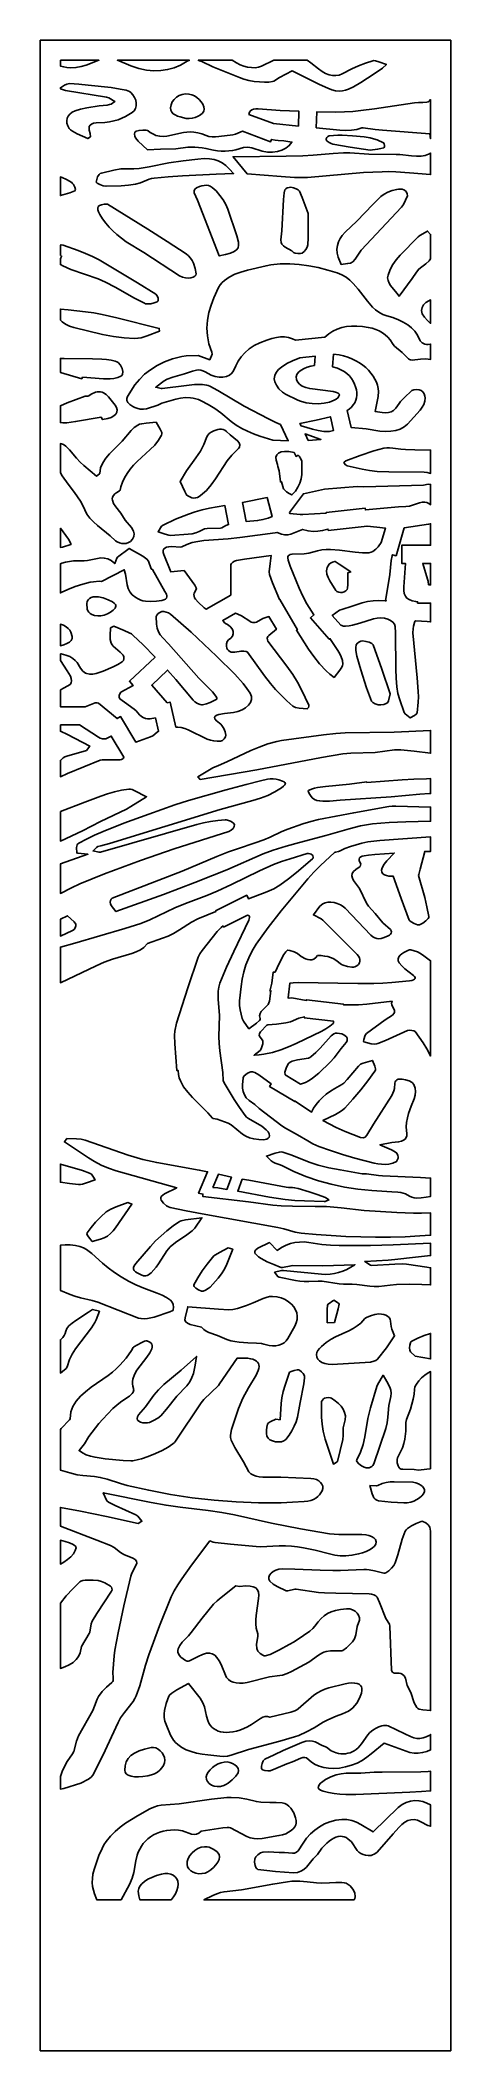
# Model space of a CAD drawing. Extents: x 0 to 408, y 0 to 2000.
import ezdxf

# ---------------------------------------------------------------- set-up
doc = ezdxf.new("R2010")
doc.units = 0
doc.layers.add('CUT', color=1, linetype='Continuous')
doc.layers.add('OUTLINE', color=7, linetype='Continuous')

msp = doc.modelspace()

# ---------------------------------------------------------------- linework, layer by layer
at = {"layer": 'CUT'}
for points in [[(20, 1980), (58.23, 1980), (45.62, 1975.21), (40.71, 1973.7), (35.43, 1972.72), (29.68, 1972.52), (26.59, 1972.79), (23.35, 1973.37), (20, 1974.25)], [(90.07, 1974.43), (76.64, 1980), (148.34, 1980), (146.1, 1979.03), (139.53, 1975.12), (133.15, 1972.5), (126.6, 1970.7), (119.85, 1969.72), (112.85, 1969.59), (105.57, 1970.32), (97.99, 1971.93)], [(300.21, 1966.45), (309.77, 1971.44), (316.41, 1974.47), (323.34, 1977.2), (330.5, 1979.63), (331.65, 1979.77), (333.08, 1979.59), (336.52, 1978.58), (343.98, 1975.9), (340.16, 1972.22), (338.7, 1971.12), (325.41, 1962.23), (318.58, 1957.89), (311.46, 1953.75), (306.21, 1951.26), (303.33, 1950.32), (300.26, 1949.69), (296.99, 1949.47), (293.5, 1949.75), (289.76, 1950.61), (285.78, 1952.14), (277.45, 1956.09), (250.28, 1969.54), (237.82, 1962.78), (232.18, 1959.37), (230.83, 1958.95), (227.3, 1958.41), (222.9, 1958.25), (217.9, 1958.47), (212.61, 1959.03), (207.32, 1959.95), (202.31, 1961.2), (197.89, 1962.76), (171.41, 1973.55), (160.57, 1978.78), (158.39, 1979.65), (156.96, 1980), (190.61, 1980), (194.92, 1977.39), (198.59, 1975.64), (202.36, 1974.25), (206.15, 1973.25), (209.88, 1972.7), (213.47, 1972.64), (216.84, 1973.11), (219.92, 1974.16), (232.19, 1980), (265.38, 1980), (268.83, 1977.54), (276.4, 1971.62), (280.09, 1968.96), (283.63, 1966.98), (287.06, 1965.64), (290.41, 1964.94), (293.69, 1964.86), (296.95, 1965.37)], [(49.62, 1907.2), (49.91, 1904.01), (47.29, 1902.17), (36.67, 1907.01), (31.92, 1909.53), (30.08, 1910.88), (28.76, 1912.31), (27.31, 1914.88), (26.48, 1917.44), (26.28, 1919.94), (26.7, 1922.33), (27.75, 1924.55), (29.42, 1926.57), (31.72, 1928.32), (34.63, 1929.76), (40.14, 1931.47), (46.17, 1932.7), (58.63, 1934.71), (66.39, 1935.51), (68.81, 1935.94), (70.35, 1936.52), (74.21, 1939.12), (68.04, 1942.56), (65.96, 1943.22), (25.07, 1949.86), (20, 1951.75), (20, 1952.67), (24.19, 1955.23), (26.53, 1956.39), (28.97, 1956.78), (38.25, 1956.18), (47.56, 1955.35), (70.54, 1952.82), (79.34, 1951.46), (85.42, 1950.28), (88.74, 1948.98), (89.99, 1948.14), (92.18, 1945.81), (93.81, 1943.16), (94.89, 1940.33), (95.39, 1937.45), (95.31, 1934.64), (94.64, 1932.04), (93.36, 1929.79), (91.46, 1927.99), (84.86, 1924.05), (81.23, 1922.37), (77.38, 1920.92), (73.28, 1919.74), (68.93, 1918.85), (64.3, 1918.29), (55.73, 1917.92), (52.91, 1917.41), (50.87, 1916.59), (49.51, 1915.46), (48.76, 1914.05), (48.54, 1912.37), (48.77, 1910.44)], [(159.27, 1925.84), (156.83, 1924.39), (154.02, 1923.23), (151, 1922.44), (147.92, 1922.1), (144.94, 1922.28), (139.09, 1923.71), (136.47, 1924.59), (134.15, 1925.64), (132.21, 1926.92), (130.74, 1928.48), (129.82, 1930.37), (129.53, 1932.63), (129.98, 1935.73), (131.15, 1938.57), (132.95, 1941.1), (135.27, 1943.23), (138.02, 1944.9), (141.08, 1946.04), (144.36, 1946.57), (147.76, 1946.44), (150.54, 1945.75), (153.22, 1944.54), (155.74, 1942.9), (158.01, 1940.92), (159.94, 1938.68), (161.44, 1936.27), (162.44, 1933.77), (162.84, 1931.27), (162.43, 1929.36), (161.19, 1927.52)], [(297.92, 1910.38), (274.39, 1912.85), (274.91, 1928.85), (293.91, 1928.55), (302.3, 1928.72), (310.53, 1929.16), (318.53, 1929.93), (332.11, 1931.72), (371.9, 1937.79), (375.96, 1938.03), (380.27, 1938.05), (384.06, 1938.33), (385.52, 1938.72), (386.57, 1939.37), (388, 1940.96), (388, 1902.02), (387.27, 1907.03), (340.27, 1910.47), (332.89, 1911.28), (320.87, 1912.94), (319.71, 1912.78), (314.59, 1911.25), (309.22, 1910.44), (303.65, 1910.19)], [(256.63, 1914.5), (231.91, 1917.07), (207.38, 1926.22), (207.86, 1928.43), (208.81, 1929.75), (210.2, 1930.69), (211.98, 1931.3), (214.13, 1931.62), (216.61, 1931.72), (238.45, 1930.21), (257.11, 1929.36)], [(187.58, 1889.88), (183.79, 1889.71), (179.9, 1889.78), (176.02, 1890.09), (172.22, 1890.64), (164.61, 1892.36), (160.79, 1893.03), (153.59, 1893.66), (146.71, 1893.47), (134.9, 1892.11), (119.39, 1891.63), (106.63, 1890.85), (97.48, 1899.7), (94.81, 1902.85), (93.97, 1904.64), (93.73, 1906.67), (94.13, 1908.46), (95.19, 1909.51), (98.17, 1910.22), (101.82, 1910.56), (105.18, 1910.45), (106.44, 1910.2), (107.26, 1909.81), (109.24, 1908.3), (113.13, 1906.1), (115.03, 1905.37), (118.74, 1904.52), (122.32, 1904.34), (125.77, 1904.66), (142.39, 1908.23), (145.8, 1908.64), (149.23, 1908.75), (152.77, 1908.52), (156.52, 1907.88), (160.54, 1906.78), (164.94, 1905.14), (167.68, 1904.31), (170.73, 1903.92), (174.02, 1903.88), (177.46, 1904.11), (191.33, 1905.84), (193.95, 1906.38), (201.07, 1909.39), (228.91, 1899), (229.75, 1901.29), (233.65, 1900.45), (236.5, 1900.19), (241.94, 1900.04), (250.06, 1898.59), (247.4, 1895.19), (244.05, 1892.48), (240.11, 1890.47), (235.69, 1889.17), (230.89, 1888.6), (225.8, 1888.78), (220.53, 1889.71), (210.43, 1892.97), (208.28, 1893.38), (206.2, 1893.55), (202.02, 1893.16), (194.48, 1890.93), (191.17, 1890.28)], [(285.33, 1899.62), (284.23, 1900.91), (284.17, 1902.01), (284.84, 1903.29), (285.97, 1904.38), (287.29, 1904.92), (295.71, 1905.41), (300.03, 1905.39), (310.24, 1904.84), (322.01, 1903.73), (327.87, 1902.86), (331.31, 1902.05), (334.74, 1900.86), (341.29, 1897.86), (341.91, 1896.93), (342.17, 1895.39), (342.02, 1893.88), (341.38, 1893.03), (338.42, 1892.2), (335.24, 1891.6), (327.89, 1890.67), (308.17, 1893.71), (290.9, 1896.66), (288.98, 1897.28), (287.02, 1898.34)], [(57.06, 1864.23), (58.53, 1866.47), (59.54, 1867.26), (60.77, 1867.76), (73.3, 1870.87), (80.12, 1871.9), (83.86, 1872.13), (93.1, 1872.09), (98.21, 1872.46), (108.2, 1874), (127.89, 1877.87), (142.18, 1880.03), (156.61, 1881.79), (162.8, 1882.19), (168.13, 1882.1), (172.77, 1881.45), (176.91, 1880.16), (180.74, 1878.18), (184.42, 1875.42), (188.14, 1871.82), (192.08, 1867.32), (175, 1866.77), (141.29, 1864.97), (127.21, 1864.04), (113.17, 1862.84), (110.7, 1862.43), (108.37, 1861.78), (99.5, 1858.18), (94.73, 1856.87), (87.67, 1855.89), (80.37, 1855.24), (65.36, 1854.66), (62.6, 1855.19), (59.36, 1856.46), (56.68, 1857.88), (55.62, 1858.87)], [(252.77, 1863.53), (239.38, 1864.41), (205.53, 1867.18), (191.59, 1884.03), (244.28, 1884.72), (260.84, 1885.15), (271.11, 1885.74), (291.28, 1887.47), (301.4, 1888.07), (307.6, 1888.01), (326.56, 1886.69), (353.69, 1886.46), (357.51, 1886.21), (369.1, 1884.83), (373.99, 1884.5), (378.58, 1884.62), (382.66, 1885.26), (386.04, 1886.52), (387.41, 1887.4), (388, 1887.96), (388, 1866.38), (367, 1868.17), (353.28, 1869.05), (346.47, 1869.24), (339.74, 1869.19), (321.31, 1868.26), (265.75, 1863.51), (259.35, 1863.33)], [(34.44, 1853.93), (34.97, 1851.54), (34.85, 1850.68), (34.43, 1850.2), (29.47, 1848.23), (20, 1845.5), (20, 1864.06), (21.68, 1863.45), (25.97, 1861.32), (31.23, 1858.34), (32.22, 1857.56), (33.11, 1856.49)], [(192.64, 1789.76), (189.05, 1788.21), (184.19, 1786.8), (177.96, 1785.42), (161.48, 1827.17), (156.28, 1840.9), (153.09, 1848.27), (153.03, 1850.03), (153.71, 1851.68), (155.34, 1853.16), (158.15, 1854.43), (160.76, 1855.19), (163.08, 1855.61), (165.19, 1855.68), (167.14, 1855.37), (169.01, 1854.67), (170.86, 1853.57), (174.75, 1850.1), (178.62, 1845.6), (181.76, 1841.07), (184.29, 1836.52), (186.35, 1831.95), (195.25, 1805.51), (196.94, 1799.18), (197.14, 1796.14), (196.57, 1793.62), (195.11, 1791.53)], [(247.38, 1853.63), (249.1, 1853.69), (251.59, 1853.12), (254.22, 1852.18), (256.43, 1851.05), (257.63, 1849.89), (260.31, 1843.6), (266.22, 1827.73), (266.31, 1803.35), (265.96, 1796.31), (265.35, 1794.06), (264.04, 1791.93), (262.24, 1789.95), (260.17, 1788.2), (258.54, 1787.8), (255.98, 1787.85), (253.42, 1788.28), (251.76, 1788.99), (249.94, 1790.36), (243.54, 1794.02), (241.66, 1795.4), (240.21, 1797), (239.35, 1798.93), (239.27, 1801.27), (240.22, 1810.44), (241.62, 1841.56), (242.44, 1848.08), (243.22, 1851.23), (244.02, 1852.22), (245.55, 1853.08)], [(302.94, 1808.95), (314.63, 1819.92), (330.46, 1836.43), (338.62, 1844.46), (341.76, 1846.8), (345.58, 1848.77), (349.84, 1850.37), (354.29, 1851.6), (356.1, 1851.9), (357.96, 1851.96), (359.78, 1851.73), (361.46, 1851.19), (362.91, 1850.28), (364.04, 1848.98), (364.76, 1847.25), (364.98, 1845.05), (361.01, 1836.63), (359.01, 1833.91), (319.09, 1791.11), (316.9, 1788.22), (313.06, 1782.16), (310.58, 1779.45), (308.45, 1778.38), (305.54, 1777.77), (299.16, 1776.86), (296.02, 1784.09), (295.11, 1788.2), (294.89, 1792.09), (295.33, 1795.78), (296.39, 1799.29), (298.03, 1802.64), (300.23, 1805.85)], [(68.44, 1814.12), (65.07, 1818.12), (62.02, 1822.27), (59.26, 1826.59), (57.92, 1829.14), (57.2, 1831.28), (57.12, 1833.05), (57.68, 1834.46), (58.91, 1835.53), (60.82, 1836.29), (63.43, 1836.75), (66.75, 1836.93), (106.77, 1812.19), (126.21, 1799.89), (144.96, 1787.39), (147.29, 1785.48), (149.26, 1783.26), (150.91, 1780.81), (152.24, 1778.2), (154.04, 1772.82), (154.82, 1767.69), (154.52, 1766.39), (153.5, 1765.2), (151.89, 1764.22), (149.77, 1763.54), (147.27, 1763.27), (144.5, 1763.48), (141.55, 1764.28), (138.55, 1765.77), (103.01, 1788.69), (85.53, 1799.55), (80.67, 1803), (76.22, 1806.57), (72.15, 1810.27)], [(348.23, 1756.04), (346.71, 1758.45), (345.68, 1760.93), (345.29, 1763.55), (345.65, 1766.39), (347.63, 1771.87), (350.43, 1776.92), (353.86, 1781.64), (357.76, 1786.11), (375.76, 1804.52), (377.15, 1805.68), (385.04, 1810.21), (388, 1806.87), (388, 1782.48), (386.53, 1780.42), (383.36, 1777.4), (379.25, 1774.64), (376.19, 1772.26), (373.8, 1769.33), (369.6, 1763.03), (356.66, 1745.3), (354.47, 1748.31)], [(117.06, 1741.16), (116.74, 1740.32), (116.2, 1739.78), (113.38, 1738.68), (109.79, 1737.93), (106.25, 1737.74), (104.75, 1737.91), (103.56, 1738.29), (93.79, 1743.43), (74.62, 1754.28), (64.69, 1759.44), (57.48, 1762.52), (30.27, 1772.01), (22.38, 1775.4), (20, 1776.73), (20, 1782.42), (21.22, 1785.29), (20, 1786.02), (20, 1796.1), (20.76, 1796.29), (22.74, 1796.2), (37.78, 1790.91), (45.06, 1787.98), (52.08, 1784.82), (58.72, 1781.38), (65.09, 1777.69), (96.55, 1758.79), (114.94, 1747.27), (116.33, 1745.61), (117.08, 1743.34)], [(350.69, 1697.39), (347.62, 1702), (345.42, 1704.62), (342.91, 1706.96), (340.1, 1709.01), (337, 1710.77), (333.6, 1712.25), (329.91, 1713.45), (325.93, 1714.37), (320.25, 1715.25), (314.75, 1715.7), (309.45, 1715.68), (304.38, 1715.18), (299.58, 1714.17), (295.05, 1712.62), (290.84, 1710.51), (286.97, 1707.81), (282.98, 1704.65), (253.68, 1701.66), (250.77, 1703.02), (246.69, 1704.35), (242.82, 1704.98), (238.93, 1704.97), (234.83, 1704.38), (230.28, 1703.25), (225.06, 1701.66), (218.36, 1699.12), (212.56, 1696.17), (207.59, 1692.84), (203.37, 1689.15), (199.79, 1685.11), (196.78, 1680.77), (194.25, 1676.13), (192.09, 1671.23), (190.53, 1668.79), (188.13, 1666.92), (185.06, 1665.64), (181.52, 1664.96), (177.68, 1664.91), (173.74, 1665.5), (169.87, 1666.74), (163.85, 1670.11), (161.6, 1671.13), (159.47, 1671.74), (157.41, 1671.99), (155.38, 1671.91), (151.19, 1670.9), (143.44, 1668.09), (131.77, 1664.78), (126.17, 1662.86), (123.18, 1661.31), (114.74, 1654.75), (120.21, 1653.42), (121.22, 1653.38), (145.36, 1656.59), (153.44, 1657.42), (157.28, 1657.61), (161.37, 1657.48), (165.26, 1656.93), (166.99, 1656.45), (168.49, 1655.83), (176.48, 1651.49), (202.63, 1635.87), (226.97, 1623.29), (234.19, 1619.68), (238.74, 1617.63), (246.57, 1601.63), (231.28, 1602.25), (218.25, 1606.18), (212.01, 1608.44), (206, 1610.98), (200.24, 1613.82), (194.78, 1617.03), (189.63, 1620.64), (179.45, 1629.32), (173.42, 1633.71), (166.86, 1637.76), (159.9, 1641.36), (157.17, 1642.49), (154.51, 1643.35), (151.89, 1643.96), (149.33, 1644.34), (144.32, 1644.48), (139.46, 1643.97), (134.71, 1642.98), (120.8, 1639.03), (116.88, 1636.89), (105.62, 1633.28), (102.61, 1632.91), (99.4, 1633.06), (95.94, 1633.89), (94.1, 1634.61), (92.17, 1635.57), (88.96, 1637.66), (87.02, 1639.69), (86.14, 1641.66), (86.11, 1643.59), (86.71, 1645.49), (94.1, 1657.08), (98.59, 1662.58), (103.71, 1667.65), (109.51, 1672.26), (116.06, 1676.37), (123.39, 1679.93), (131.55, 1682.91), (140.58, 1685.28), (145.01, 1685.94), (156.9, 1686.39), (168.4, 1682.09), (170.82, 1687.76), (170.62, 1689.57), (167.7, 1697.82), (166.1, 1705.86), (165.65, 1713.71), (166.23, 1721.41), (167.68, 1728.98), (169.85, 1736.46), (172.59, 1743.89), (177.2, 1754.08), (178.89, 1756.59), (180.82, 1758.85), (182.97, 1760.89), (187.85, 1764.35), (193.41, 1767.13), (199.52, 1769.4), (206.04, 1771.31), (224.49, 1775.71), (229.17, 1776.5), (238.55, 1777.43), (247.96, 1777.55), (257.39, 1776.94), (266.83, 1775.66), (276.27, 1773.8), (285.7, 1771.42), (295.12, 1768.59), (299.62, 1766.69), (303.9, 1764.13), (307.76, 1761.17), (311.01, 1758.09), (316.04, 1752.27), (325.24, 1740.36), (330.2, 1734.56), (333.06, 1731.89), (336.54, 1729.35), (340.39, 1727.24), (344.35, 1725.81), (350.42, 1724.06), (355.92, 1722.01), (360.86, 1719.65), (365.23, 1716.95), (369.04, 1713.89), (372.28, 1710.47), (374.96, 1706.66), (377.74, 1701.07), (378.57, 1699.9), (379.57, 1698.94), (380.76, 1698.2), (382.15, 1697.68), (383.74, 1697.4), (385.56, 1697.36), (388, 1697.65), (388, 1682.5), (383.3, 1682.98), (378.05, 1682.83), (369.52, 1681.84), (368.12, 1681.98), (366.94, 1682.35), (365.92, 1682.96), (359.79, 1689.49), (352.23, 1695.76)], [(383.15, 1739.15), (386.1, 1740.91), (388, 1741.58), (388, 1718.22), (384.81, 1721.26), (381.89, 1724.54), (379.75, 1727.86), (379.16, 1729.46), (378.96, 1730.99), (379.49, 1734.18), (380.92, 1736.9)], [(20, 1721.62), (20, 1732.46), (27.71, 1731.94), (44.82, 1729.9), (53.3, 1728.7), (61.65, 1727.15), (76.01, 1723.88), (118.34, 1713.33), (118.56, 1710.58), (106.39, 1705.95), (100.19, 1704.06), (97, 1703.52), (93.72, 1703.36), (83.33, 1703.98), (72.68, 1705.37), (62.02, 1707.41), (33.51, 1714.13), (29.18, 1715.58), (25.19, 1717.45), (21.67, 1719.87)], [(81.98, 1670.32), (81.71, 1667.36), (81.2, 1666.54), (80.2, 1665.77), (77.13, 1664.43), (73.29, 1663.5), (69.5, 1663.1), (62.77, 1663.18), (42.07, 1664.73), (41.18, 1663.18), (20, 1669.55), (20, 1683.55), (23.93, 1683.28), (52, 1682.92), (61.3, 1682.6), (65.73, 1682.32), (70.36, 1681.77), (74.47, 1680.84), (76.11, 1680.2), (77.34, 1679.41), (79.73, 1676.7), (81.29, 1673.55)], [(272.71, 1676.26), (268.81, 1675.6), (265.35, 1674.63), (262.16, 1673.34), (259.3, 1671.71), (256.83, 1669.74), (255.09, 1667.45), (254.38, 1665.01), (254.64, 1662.53), (255.79, 1660.12), (257.75, 1657.9), (260.45, 1655.98), (263.82, 1654.48), (267.79, 1653.51), (291.28, 1650.4), (294.6, 1649.52), (296.07, 1648.84), (297.09, 1648.04), (297.37, 1647.21), (296.56, 1645.12), (295.78, 1644.25), (294.07, 1642.93), (292.08, 1641.78), (287.43, 1639.98), (282.08, 1638.84), (276.27, 1638.37), (270.27, 1638.57), (264.33, 1639.45), (258.7, 1641.01), (256.08, 1642.05), (243.63, 1648.04), (240.82, 1649.91), (237.22, 1653.31), (234.67, 1656.7), (233.14, 1660.04), (232.6, 1663.3), (233.04, 1666.45), (234.42, 1669.46), (236.72, 1672.29), (239.9, 1674.91), (245.19, 1678.25), (250.87, 1681.18), (258.15, 1684.04), (273.39, 1685.59)], [(291.4, 1687.72), (297.12, 1686.99), (301.54, 1685.99), (305.77, 1684.67), (309.8, 1683.07), (313.6, 1681.2), (317.17, 1679.1), (320.48, 1676.78), (323.51, 1674.28), (326.26, 1671.62), (328.71, 1668.82), (330.83, 1665.91), (332.62, 1662.91), (334.05, 1659.85), (335.11, 1656.75), (335.78, 1653.63), (336.05, 1650.53), (335.77, 1645.67), (332.8, 1630.83), (339.89, 1629.66), (343.09, 1629.47), (346.06, 1629.7), (348.78, 1630.44), (351.26, 1631.82), (353.48, 1633.93), (356.6, 1638.72), (358.06, 1640.55), (361.64, 1644.23), (369.48, 1651.6), (371.16, 1652.25), (373.87, 1652.49), (376.62, 1652.31), (378.46, 1651.72), (380.16, 1650.08), (381.47, 1648.13), (382.31, 1646.08), (382.61, 1644.12), (382.22, 1640.79), (381.14, 1637.73), (379.51, 1634.86), (377.48, 1632.15), (365.08, 1618.13), (361.59, 1615.32), (357.68, 1613.2), (353.34, 1611.75), (348.54, 1610.96), (343.26, 1610.8), (337.47, 1611.26), (324, 1613.48), (309.01, 1614.81), (305.18, 1631.75), (307.12, 1633.11), (309.3, 1635.08), (311.11, 1637.2), (312.53, 1639.45), (313.59, 1641.83), (314.27, 1644.32), (314.6, 1646.91), (314.57, 1649.57), (314.2, 1652.3), (313.47, 1655.08), (312.41, 1657.9), (311.02, 1660.75), (309.29, 1663.61), (307.29, 1666.15), (304.85, 1668.43), (302.02, 1670.43), (298.86, 1672.17), (295.43, 1673.63), (290.48, 1675.11)], [(60, 1650.27), (61.5, 1649.91), (62.9, 1649.32), (65.49, 1647.58), (67.87, 1645.25), (74.56, 1637.03), (75.83, 1634.51), (76.37, 1632.16), (76.14, 1630), (75.11, 1628.05), (73.27, 1626.31), (70.58, 1624.8), (67.01, 1623.54), (61.99, 1622.61), (60.47, 1625.19), (35.09, 1620.57), (26.39, 1619.38), (22.59, 1619.3), (20, 1619.6), (20, 1636.46), (26.76, 1639.15), (44.61, 1645.78), (47.44, 1646.03), (48.14, 1646.25), (50.54, 1647.79), (54.78, 1649.75), (56.66, 1650.22), (58.39, 1650.38)], [(80.97, 1499.39), (78.72, 1499.95), (76.6, 1500.86), (74.7, 1502.05), (69.39, 1507.09), (56.83, 1517.27), (52.81, 1520.79), (49.21, 1524.52), (46.24, 1528.58), (42.25, 1537.32), (39.89, 1541.55), (34.07, 1549.95), (27.66, 1558.34), (21.69, 1566.82), (20, 1569.59), (20, 1598.79), (23.11, 1597.72), (25.3, 1596.32), (29.14, 1592.37), (36.03, 1584.17), (39.71, 1580.17), (43.35, 1576.79), (55.98, 1566.43), (59, 1568.75), (59.19, 1569.12), (60.03, 1574.55), (62.1, 1579.54), (65.13, 1584.17), (68.84, 1588.54), (81.35, 1601.11), (90.26, 1611.86), (93.35, 1614.78), (97.03, 1617.22), (98.81, 1617.96), (100.84, 1618.51), (105.41, 1619.2), (115.09, 1620.13), (119.28, 1613.13), (120.78, 1609.81), (120.98, 1608.31), (120.65, 1606.97), (117.62, 1602), (113.75, 1597.27), (109.26, 1592.74), (96.26, 1581.02), (92.63, 1577.16), (89.33, 1573.17), (86.4, 1569.04), (83.87, 1564.75), (81.79, 1560.29), (80.18, 1555.65), (79.53, 1552.39), (78.83, 1551.69), (76.14, 1550.16), (74.13, 1548.61), (72.74, 1547.05), (71.91, 1545.48), (71.58, 1543.89), (71.68, 1542.3), (72.92, 1539.1), (75.1, 1535.88), (80.24, 1529.5), (84.54, 1522.62), (90.61, 1515.35), (92.82, 1511.63), (93.32, 1509.02), (92.89, 1506.24), (91.66, 1503.61), (89.73, 1501.44), (87.73, 1500.19), (85.55, 1499.46), (83.27, 1499.21)], [(274.19, 1622.16), (288.33, 1625.46), (291.46, 1611.63), (287.45, 1610.91), (284.67, 1610.78), (281.88, 1610.89), (276.25, 1611.7), (270.58, 1613.06), (259.26, 1616.32), (258.08, 1618.73)], [(183.44, 1611.99), (185.07, 1610.91), (188.86, 1607.45), (196.18, 1601.56), (197.82, 1599.52), (198.53, 1597.38), (198, 1595.11), (197.17, 1593.92), (190.43, 1587.38), (185.83, 1581.69), (174.21, 1563.7), (170.02, 1557.82), (165.14, 1552.2), (159.25, 1546.97), (157.87, 1546.06), (156.22, 1545.25), (154.45, 1544.69), (152.71, 1544.55), (150.68, 1544.91), (148.53, 1545.66), (146.68, 1546.65), (145.52, 1547.73), (143.64, 1551.04), (139.14, 1561.05), (145.33, 1571.52), (154.79, 1584.55), (159.17, 1591.13), (162.61, 1597.94), (165.44, 1605.54), (166.51, 1607.25), (167.95, 1608.82), (169.89, 1610.25), (172.43, 1611.51), (176.45, 1612.8), (178.31, 1613.06), (180.07, 1613.04), (181.78, 1612.69)], [(266.35, 1601.84), (263.15, 1608.37), (278.91, 1602.9)], [(259.94, 1581.32), (260.15, 1572.39), (259.86, 1567.99), (259.18, 1563.68), (257.97, 1559.47), (256.14, 1555.39), (253.57, 1551.48), (250.15, 1547.76), (247.24, 1549.22), (244.85, 1550.75), (242.93, 1552.34), (241.61, 1553.78), (239.72, 1560.85), (238.64, 1560.56), (237.55, 1571.75), (236.07, 1576.09), (235.79, 1577.87), (234.44, 1582.2), (234.31, 1585.12), (235.1, 1587.49), (236.81, 1589.27), (239.4, 1590.43), (242.85, 1590.93), (247.14, 1590.76), (252.24, 1589.88), (254.2, 1586.03), (256.43, 1587.15), (257.29, 1586.36), (259.14, 1583.73)], [(305.13, 1576.67), (304.08, 1577.13), (303.11, 1577.94), (301.88, 1579.83), (302.08, 1580.39), (303.8, 1581.53), (318.12, 1586.81), (331.52, 1591.4), (336.52, 1592.92), (341.64, 1594.06), (344.36, 1594.38), (347.25, 1594.49), (350.35, 1594.35), (358.35, 1593.24), (363.02, 1592.81), (372.42, 1592.42), (388, 1592.26), (388, 1569.03), (387.03, 1569.46), (384.61, 1570.06), (381.72, 1570.3), (346.6, 1570.52), (334.74, 1571.04), (327.39, 1571.89), (319.98, 1573.29)], [(225.47, 1545.15), (230.54, 1526.17), (226.44, 1524.48), (221.23, 1523.11), (215.94, 1522.2), (204.68, 1521.11), (201.07, 1540.24)], [(356.03, 1535.69), (323.16, 1532.71), (322.97, 1534.42), (284.16, 1530.05), (284.22, 1529.55), (260.98, 1528.29), (258.24, 1528.31), (248.19, 1529.17), (247.88, 1530.33), (261.53, 1548.92), (282.6, 1553.4), (315.08, 1556.04), (321.58, 1555.76), (380.89, 1557.4), (385.42, 1558.23), (388, 1558.05), (388, 1537.98), (386.21, 1539.21), (384.16, 1540.12), (382.02, 1540.52), (379.65, 1540.43), (376.94, 1539.87), (370.01, 1537.4), (366.92, 1536.55), (363.4, 1536.13)], [(154.12, 1530.85), (161.09, 1532.8), (168.33, 1534.45), (183.54, 1537.06), (187.12, 1518.12), (184.43, 1517.13), (180.63, 1515.06), (179.04, 1514.56), (165.98, 1514.18), (163.2, 1513.86), (161.2, 1513.07), (158.06, 1511.17), (154.6, 1509.86), (150.89, 1509.02), (147, 1508.51), (129.45, 1507.43), (127.82, 1507.65), (124.32, 1508.61), (117.07, 1511.09), (120.39, 1516.44), (122.1, 1517.73), (134.47, 1523.53), (147.38, 1528.64)], [(28.02, 1503.83), (30.51, 1499.22), (30.51, 1498.23), (22.21, 1495.84), (20, 1495.48), (20, 1514.49), (22.83, 1510.9)], [(286.12, 1512.17), (324.94, 1516.54), (324.92, 1516.72), (334.6, 1515.5), (343.14, 1514.71), (338.94, 1500.28), (335.86, 1496.19), (333.44, 1493.71), (330.69, 1491.47), (328.87, 1490.64), (326.42, 1490.18), (323.47, 1490.03), (320.17, 1490.13), (313.07, 1490.8), (297.32, 1492.79), (288.52, 1493.43), (284.16, 1493.39), (279.84, 1493.01), (275.53, 1492.22), (267.05, 1489.83), (262.39, 1489.2), (250.27, 1488.75), (248.51, 1488.4), (247.26, 1487.83), (246.46, 1487.08), (246.03, 1486.18), (245.91, 1485.15), (246.29, 1482.83), (248.24, 1476.75), (257.34, 1454.95), (260.92, 1447.13), (265.07, 1439.46), (272.03, 1428.38), (268.6, 1425.31), (287.19, 1404.1), (287.94, 1404.77), (295.14, 1393.87), (297.3, 1390.32), (299.17, 1386.65), (300.44, 1382.98), (300.79, 1379.38), (300.5, 1377.85), (299.85, 1376.32), (297.73, 1373.2), (292.11, 1366.19), (287.97, 1369.46), (284.18, 1372.81), (277.5, 1379.73), (271.78, 1386.88), (266.72, 1394.17), (254.62, 1413.02), (255.63, 1413.63), (237.98, 1443.69), (237.83, 1443.6), (230.96, 1460.29), (227.9, 1468.55), (227.46, 1471.2), (228.64, 1479.39), (229.47, 1487.51), (203.03, 1483.77), (195.09, 1482.46), (193.22, 1481.86), (191.47, 1480.84), (190.14, 1479.6), (189.57, 1478.35), (189.36, 1473.22), (189.57, 1448), (164.85, 1434.11), (164.95, 1433.92), (162.84, 1435.32), (156.85, 1441.02), (154.22, 1443.99), (153.35, 1445.46), (152.83, 1446.95), (152.69, 1448.47), (152.96, 1450.04), (155.23, 1454.32), (155.06, 1455.42), (153.64, 1458.06), (142.96, 1472.41), (129.9, 1471.05), (122.7, 1488.34), (122.09, 1490.4), (122.07, 1492.18), (122.65, 1493.66), (123.78, 1494.83), (125.47, 1495.68), (127.67, 1496.2), (130.38, 1496.37), (139.29, 1495.61), (140.56, 1495.9), (145.59, 1498.4), (150.97, 1500.21), (156.63, 1501.46), (162.49, 1502.29), (186.63, 1504.06), (198.51, 1505.36), (233.49, 1509.97), (235.46, 1510.38), (239.67, 1508.63), (243.08, 1507.88), (246.17, 1507.9), (249.03, 1508.49), (260.74, 1513.4), (266.21, 1511.9), (271.19, 1511.32), (275.98, 1511.49), (280.56, 1512.19), (285.96, 1513.62)], [(370.44, 1410.6), (374.68, 1365.8), (375.76, 1352.23), (375.94, 1346.88), (375.77, 1341.52), (374.54, 1330.87), (373.66, 1329.51), (371.84, 1328.26), (367.53, 1325.82), (362.65, 1329.89), (361.72, 1331.35), (357.33, 1343.95), (355.53, 1350.29), (354.35, 1356.65), (353.6, 1365.42), (353.32, 1374.21), (353.05, 1410.46), (352.72, 1416.69), (352.03, 1419.12), (350.5, 1421.21), (348.25, 1422.92), (345.42, 1424.21), (342.16, 1425.04), (338.6, 1425.37), (334.89, 1425.16), (331.16, 1424.36), (317.49, 1420.01), (310.5, 1418.18), (306.92, 1417.52), (303.28, 1417.09), (301.41, 1417.2), (298.8, 1418.01), (290.17, 1427.85), (297.3, 1433.15), (299.73, 1433.7), (309.86, 1437.16), (320.08, 1440.35), (325.38, 1441.55), (330.89, 1442.33), (336.66, 1442.58), (342.76, 1442.19), (343.88, 1442.37), (343.31, 1442.31), (347.61, 1468.54), (348.81, 1482.48), (349.68, 1487.04), (350.02, 1488.18), (353.68, 1487.1), (361.72, 1514.79), (385.9, 1518.57), (387.52, 1519), (388, 1519.21), (388, 1497.59), (359.37, 1497.58), (359.37, 1479.58), (362.91, 1479.58), (361.32, 1456.15), (361.34, 1452.58), (361.85, 1449.57), (362.88, 1447.08), (364.48, 1445.08), (366.71, 1443.52), (369.59, 1442.38), (373.18, 1441.61), (374.95, 1441.44), (374.95, 1440.16), (388, 1440.17), (388, 1421.32), (384.67, 1421.71), (378.89, 1422.24), (373.1, 1422.49), (372.69, 1422.27), (371.92, 1420.74), (370.97, 1417.01), (370.55, 1414.59)], [(88.94, 1451.34), (87.41, 1454.64), (86.5, 1458.1), (84.84, 1468.7), (83.41, 1473.24), (60.9, 1461.68), (58.66, 1461.83), (52.95, 1461.34), (49.62, 1460.74), (42.37, 1458.96), (34.78, 1456.54), (27.42, 1453.69), (20.88, 1450.58), (20, 1450.03), (20, 1479.29), (21.49, 1479.87), (25.19, 1480.8), (33.07, 1482.03), (36.49, 1482.24), (43.54, 1482.15), (46.89, 1482.42), (56.92, 1484.56), (60.25, 1484.95), (63.61, 1484.84), (67.01, 1484.02), (70.48, 1482.29), (74.02, 1479.45), (75.98, 1484.73), (76.83, 1485.8), (88.34, 1494.51), (102.02, 1486.78), (105.95, 1483.92), (107.69, 1481.79), (110.36, 1474.14), (110.7, 1473.79), (111.72, 1473.4), (123.96, 1451.66), (125.37, 1448.82), (125.75, 1447.46), (125.79, 1446.18), (125.41, 1445.03), (124.51, 1444.05), (122.99, 1443.29), (120.77, 1442.77), (115.51, 1442.14), (109.94, 1441.81), (104.57, 1442.05), (102.12, 1442.47), (99.91, 1443.11), (97.23, 1444.26), (94.94, 1445.5), (91.37, 1448.27)], [(296.71, 1450.94), (294.89, 1451.67), (293.85, 1452.48), (287.77, 1462.18), (286.06, 1465.44), (284.91, 1468.73), (284.58, 1472.06), (285.29, 1475.43), (287.31, 1478.85), (288.59, 1479.84), (290.44, 1480.72), (292.86, 1481.39), (293.23, 1481.35), (297.21, 1478.88), (308.58, 1471.12), (305.74, 1470.32), (305.83, 1458.66), (305.49, 1454.81), (304.89, 1453.54), (303.61, 1452.32), (301.92, 1451.27), (300.1, 1450.5), (298.66, 1450.49)], [(386.01, 1458.17), (385.55, 1461.9), (384.76, 1463.96), (380.15, 1479.59), (388, 1479.6), (388, 1458.17)], [(46.79, 1441.53), (47.66, 1443.2), (48.94, 1444.56), (50.63, 1445.58), (52.69, 1446.22), (55.09, 1446.47), (57.81, 1446.3), (62.69, 1445.24), (67.57, 1443.45), (71.78, 1441.17), (73.43, 1439.91), (74.66, 1438.62), (75.05, 1437.81), (75.11, 1436.93), (74.3, 1435.03), (72.49, 1433.05), (69.92, 1431.16), (66.85, 1429.48), (63.53, 1428.18), (60.2, 1427.41), (57.14, 1427.3), (53.94, 1427.83), (51.42, 1428.67), (49.52, 1429.77), (48.16, 1431.08), (47.24, 1432.54), (46.71, 1434.11), (46.38, 1439.57)], [(196.52, 1332.27), (191.91, 1331.32), (183.13, 1330.34), (177.53, 1329.21), (175.38, 1328.49), (173.89, 1327.59), (173.24, 1326.43), (173.59, 1324.96), (175.12, 1323.11), (179.42, 1319.63), (180.62, 1318.28), (182.45, 1315.23), (183.68, 1311.94), (184.5, 1308.69), (184.18, 1307), (182.89, 1305.13), (181.04, 1303.56), (179.07, 1302.77), (175.88, 1302.66), (172.47, 1303.03), (169.11, 1303.77), (166.06, 1304.79), (146.95, 1314.14), (143.62, 1315.32), (140.16, 1316.18), (136.59, 1316.66), (134.88, 1316.72), (129.07, 1341.66), (126.26, 1340.99), (110.76, 1358.58), (126.41, 1373.41), (134.64, 1364.15), (151.89, 1343.43), (153.8, 1341.79), (156.37, 1340.24), (159.01, 1339.16), (160.18, 1338.91), (161.17, 1338.91), (165.11, 1339.82), (168.89, 1341.13), (172.36, 1342.76), (175.41, 1344.62), (175.66, 1345.06), (175.56, 1345.75), (174.59, 1347.61), (171.35, 1351.66), (157.51, 1365.41), (127.4, 1399.41), (121.82, 1405.41), (119.32, 1408.46), (117.46, 1411.62), (116.18, 1415.3), (115.47, 1419.07), (115.19, 1426.64), (115.73, 1428.11), (117.06, 1429.58), (118.87, 1430.82), (120.87, 1431.6), (122.84, 1431.64), (125.26, 1431.14), (127.61, 1430.28), (129.38, 1429.23), (149.98, 1411.26), (175.25, 1387.25), (193.3, 1369.24), (201.64, 1359.99), (205.33, 1355.21), (208.57, 1350.34), (209.8, 1347.25), (209.86, 1344.16), (208.86, 1341.17), (206.92, 1338.38), (204.14, 1335.9), (200.64, 1333.83)], [(183.19, 1420.55), (182.34, 1421.43), (181.47, 1422.87), (194.07, 1429.95), (196.27, 1429.19), (199.91, 1427.36), (208.15, 1421.94), (209.61, 1421.2), (210.97, 1420.78), (212.26, 1420.65), (213.54, 1420.81), (214.87, 1421.25), (221.18, 1424.7), (225.04, 1426.16), (227.21, 1426.74), (234.67, 1414.04), (227.07, 1407.99), (226.13, 1406.73), (225.66, 1405.14), (225.7, 1403.49), (226.29, 1402.07), (245.2, 1377.29), (251.03, 1368.96), (255.55, 1361.5), (259.58, 1353.92), (267.08, 1338.66), (267.1, 1337.59), (266.57, 1336.32), (265.4, 1334.84), (257.39, 1335.58), (253.77, 1336.24), (252.31, 1336.76), (251.19, 1337.45), (245.11, 1342.87), (239.34, 1348.48), (233.92, 1354.26), (228.88, 1360.18), (222.99, 1367.82), (206.14, 1391.15), (204.76, 1391.83), (202.33, 1392.26), (199.65, 1392.37), (193.32, 1391.13), (191.49, 1391.12), (189.86, 1391.4), (188.44, 1391.96), (187.24, 1392.78), (186.27, 1393.86), (185.54, 1395.18), (185, 1397.32), (185.06, 1399.64), (185.78, 1401.78), (187.2, 1403.37), (189.53, 1405.28), (191.07, 1407.34), (191.83, 1409.48), (191.81, 1411.67), (191.02, 1413.86), (189.48, 1415.99), (187.18, 1418.02)], [(26.57, 1399.74), (23.57, 1398.55), (20, 1397.68), (20, 1419.06), (23.21, 1417.99), (25.74, 1416.59), (27.73, 1414.92), (29.25, 1413.05), (30.39, 1411.02), (31.83, 1406.79), (31.81, 1404.79), (30.83, 1402.92), (29.04, 1401.22)], [(20, 1389.58), (20.85, 1389.49), (25.51, 1388.39), (29.31, 1386.89), (32.36, 1385.1), (34.75, 1383.13), (36.57, 1381.1), (40.02, 1375.38), (42.36, 1372.41), (44.93, 1370.5), (46.3, 1369.9), (49.18, 1369.32), (52.25, 1369.43), (55.5, 1370.1), (62.43, 1372.49), (72.38, 1376.75), (77.07, 1379.1), (81.48, 1381.62), (82.63, 1382.89), (83.19, 1384.66), (83.12, 1386.54), (82.41, 1388.13), (79.38, 1391.2), (72.63, 1397.12), (71.34, 1398.66), (70.39, 1400.25), (69.41, 1403.89), (69.34, 1407.68), (69.9, 1415.34), (73.07, 1417.14), (83.57, 1412.9), (88.46, 1410.64), (90.56, 1409.37), (92.36, 1407.97), (101.93, 1398.86), (114.15, 1386.45), (88.64, 1362.28), (92.42, 1358.22), (80.23, 1351.35), (79.05, 1349.98), (78.41, 1348.18), (78.4, 1346.36), (79.13, 1344.98), (83.66, 1341.45), (93.24, 1334.67), (95.25, 1332.88), (98.7, 1328.9), (100.51, 1327.31), (102.41, 1326.16), (104.46, 1325.42), (106.71, 1325.06), (109.23, 1325.05), (114.48, 1325.79), (117.57, 1312.53), (116.07, 1311.61), (111.8, 1308.17), (109.67, 1307.15), (94.9, 1301.84), (79.86, 1327.2), (76.56, 1325.2), (57.92, 1340.54), (56.3, 1340.91), (54.44, 1340.73), (44.72, 1336.91), (20, 1336.9), (20, 1353.71), (23.8, 1355.64), (29.59, 1359.09), (30.81, 1360.65), (31.2, 1362.82), (30.89, 1365.18), (30.05, 1367.33), (26.87, 1372.69), (20, 1382.96)], [(347.89, 1349.96), (346.2, 1342.78), (345.34, 1341.29), (343.89, 1340.06), (341.64, 1339.19), (338.39, 1338.73), (335.82, 1339), (332.96, 1339.89), (330.51, 1341.13), (329.19, 1342.45), (324.34, 1355.78), (318.64, 1373.74), (314.65, 1387.28), (313.76, 1393), (313.76, 1395.85), (314.15, 1398.64), (315.02, 1399.97), (316.73, 1401.26), (318.77, 1402.22), (320.63, 1402.51), (323.66, 1402.02), (326.84, 1401.12), (329.46, 1399.96), (330.34, 1399.32), (330.82, 1398.67), (339.61, 1374.3)], [(20, 1318.92), (39.17, 1318.93), (57.82, 1306.61), (59.55, 1305.82), (61.76, 1305.2), (63.88, 1304.9), (65.33, 1305.06), (70.63, 1307.78), (83.05, 1286.81), (82.67, 1285.88), (81.97, 1285.13), (80.92, 1284.63), (79.53, 1284.32), (76.06, 1284.1), (63.63, 1284.23), (61.41, 1284.16), (59.54, 1283.74), (27.1, 1270.41), (20, 1267.4), (20, 1283.67), (20.45, 1283.95), (22.78, 1286.07), (24.28, 1287.1), (26.39, 1287.89), (45.96, 1293.55), (49.12, 1297.89), (27.08, 1309.3), (20, 1312.59)], [(185.49, 1282.08), (209.46, 1293.33), (217.59, 1296.84), (226.05, 1299.92), (234.98, 1302.41), (239.68, 1303.38), (281.43, 1309.03), (293.68, 1310.31), (303.07, 1310.9), (351.72, 1311.85), (388, 1313.41), (388, 1290.75), (371.52, 1292.8), (358.42, 1294.01), (355.27, 1294.1), (352.11, 1293.96), (332.74, 1291.54), (308.57, 1290.84), (300.71, 1289.99), (279.59, 1286.35), (215.32, 1274.37), (158.79, 1264.64), (156.49, 1267.12), (166.48, 1273.29), (171.6, 1276.2), (177.11, 1278.67)], [(191.58, 1215.94), (189.63, 1214.07), (187.36, 1212.83), (174.01, 1208.43), (133.11, 1195.55), (99.65, 1184.14), (63.84, 1170.71), (39.36, 1160.72), (31.18, 1156.95), (20, 1151.21), (20, 1180.59), (47.44, 1190.17), (37.44, 1191.16), (36.27, 1191.56), (35.99, 1197), (36.61, 1199.48), (37.27, 1200.48), (38.22, 1201.24), (46, 1205.36), (54.08, 1209.22), (62.38, 1212.87), (83.13, 1221.1), (107.9, 1230.24), (133.71, 1239.34), (147.36, 1243.6), (184.95, 1254.21), (204.52, 1259.57), (218.81, 1263.25), (226.03, 1264.88), (228.67, 1265.21), (231.53, 1265.2), (234.39, 1264.88), (237, 1264.29), (240.86, 1263.05), (242.3, 1262.38), (243.25, 1261.58), (243.59, 1260.62), (243.18, 1259.44), (241.92, 1257.98), (239.66, 1256.19), (233.22, 1252.2), (226.31, 1248.85), (219.01, 1246), (211.4, 1243.55), (178.76, 1234.91), (68.7, 1200.84), (60.08, 1198.74), (57.39, 1197.85), (55.92, 1197), (52.44, 1193.48), (58.31, 1192.32), (59.92, 1192.44), (155.51, 1219.7), (162.33, 1221.38), (169.35, 1222.75), (176.48, 1223.81), (183.63, 1224.6), (184.84, 1224.55), (186.22, 1224.25), (189.15, 1223.06), (191.66, 1221.44), (192.99, 1219.79), (192.82, 1217.99)], [(272.68, 1256.1), (275.64, 1256.73), (283.6, 1257.68), (307.47, 1260.02), (324.59, 1262.24), (324.75, 1261.51), (359.69, 1264.32), (371.25, 1264.99), (383.81, 1265.4), (388, 1265.47), (388, 1250.55), (386.83, 1250.57), (377.35, 1250.16), (348.72, 1247.49), (298.14, 1244.16), (287.54, 1243.13), (280.94, 1243.07), (277.79, 1243.29), (274.9, 1243.81), (272.59, 1244.73), (270.33, 1246.46), (268.5, 1248.55), (267.15, 1250.82), (266.35, 1253.1), (266.54, 1253.51), (267.22, 1254), (269.6, 1255.1)], [(20, 1232.67), (44.3, 1242.11), (60.3, 1248.1), (66.91, 1250.38), (73.75, 1252.4), (80.77, 1254.02), (87.89, 1255.08), (89.54, 1255.03), (91.34, 1254.58), (93.28, 1253.81), (105.72, 1247.47), (90.15, 1237.71), (85.6, 1235.15), (59.96, 1222.72), (42.03, 1213.56), (20, 1203.3)], [(70.51, 1139.32), (69.72, 1141), (69.53, 1142.47), (69.75, 1144.09), (70.38, 1145.52), (71.44, 1146.42), (140.95, 1173.48), (175.62, 1187.93), (187.18, 1192.56), (195.92, 1195.68), (213.67, 1201.45), (222.33, 1204.51), (228.42, 1207.1), (240.11, 1212.77), (246.17, 1215.33), (261.1, 1220.61), (268.77, 1222.9), (276.58, 1224.78), (294.11, 1228.27), (311.6, 1231.53), (346.31, 1237.64), (349.8, 1238.07), (353.39, 1238.23), (388, 1237.15), (388, 1223.07), (363.51, 1222.52), (346.81, 1221.84), (338.48, 1221.26), (330.16, 1220.46), (324.28, 1219.63), (318.45, 1218.52), (306.9, 1215.64), (283.86, 1209.03), (257.61, 1202.06), (244.49, 1198.35), (231.55, 1194.28), (221.54, 1190.56), (185.38, 1174.83), (171.22, 1169.01), (153.79, 1162.14), (122.5, 1150.24), (75.19, 1133.28)], [(374.93, 1120.18), (371.73, 1121.32), (368.61, 1123), (367.47, 1123.91), (366.83, 1124.79), (358.72, 1146.13), (350.9, 1168.35), (346.41, 1168.53), (344.18, 1168.98), (342.19, 1169.73), (340.58, 1170.85), (339.53, 1172.38), (339.19, 1174.38), (339.73, 1176.89), (341.68, 1180.38), (344.6, 1183.83), (351.77, 1191.41), (332.43, 1190), (326.38, 1189.4), (322.01, 1188.76), (320.09, 1188.27), (318.51, 1187.58), (317.4, 1186.63), (316.89, 1185.37), (317.12, 1183.74), (318.54, 1180.64), (318.41, 1179.39), (317.89, 1178.2), (317.05, 1177.38), (313.61, 1175.17), (311.32, 1173.04), (310.08, 1170.93), (309.77, 1168.79), (310.25, 1166.57), (311.43, 1164.21), (317.21, 1156.21), (324.27, 1141.54), (326.25, 1138.68), (332.94, 1131.46), (340.58, 1122.12), (347.95, 1115.26), (348.74, 1114.08), (349.06, 1112.96), (348.9, 1111.88), (348.23, 1110.83), (347.01, 1109.78), (345.22, 1108.72), (340.92, 1106.94), (338.75, 1106.43), (336.59, 1106.24), (334.48, 1106.42), (332.43, 1107.02), (330.47, 1108.09), (328.63, 1109.67), (303.17, 1136.51), (300.97, 1138.43), (298.28, 1140.05), (295.27, 1141.33), (292.09, 1142.22), (288.9, 1142.67), (285.84, 1142.63), (283.09, 1142.06), (280.8, 1140.9), (278.02, 1138.44), (271.45, 1129.9), (279.11, 1125.92), (280.88, 1124.57), (314.89, 1090.53), (316.29, 1088.86), (317.24, 1087.15), (317.73, 1085.43), (317.75, 1083.75), (317.28, 1082.15), (316.3, 1080.66), (314.79, 1079.33), (312.75, 1078.19), (311.39, 1077.87), (309.59, 1077.82), (305.28, 1078.43), (301.04, 1079.75), (299.33, 1080.58), (293.63, 1085.01), (291.17, 1086.38), (288.53, 1087.5), (285.69, 1088.38), (282.61, 1089.01), (279.28, 1089.41), (275.68, 1089.58), (273.94, 1087.4), (272.07, 1085.99), (270.09, 1085.27), (268.01, 1085.13), (265.86, 1085.48), (263.66, 1086.22), (259.17, 1088.49), (255.56, 1091.51), (252.33, 1093.25), (248.21, 1094.6), (246.09, 1094.84), (245.62, 1094.73), (244.02, 1093.24), (242.16, 1090.37), (237.37, 1081.41), (233.41, 1072.82), (231.61, 1073.06), (230.2, 1061.91), (228.33, 1054.08), (229.26, 1054.52), (227.94, 1044.06), (226.42, 1040.94), (219.67, 1033.8), (218.52, 1031.78), (218.08, 1029.52), (218.59, 1026.96), (218.55, 1025.95), (217.81, 1024.79), (214.86, 1022.17), (207.4, 1016.58), (201.91, 1024.09), (200.73, 1026.71), (198.57, 1035.46), (198.03, 1039.89), (198.05, 1044.32), (199.58, 1058.81), (200.78, 1066.04), (202.38, 1073.22), (204.48, 1080.32), (207.17, 1087.33), (210.53, 1094.2), (214.66, 1100.92), (226.66, 1117.53), (239.45, 1133.8), (265.96, 1165.67), (272.07, 1172.44), (278.69, 1178.99), (292.37, 1191.83), (293.37, 1192.33), (296.27, 1192.91), (297.56, 1193.34), (302.83, 1195.84), (308.27, 1197.98), (313.86, 1199.77), (319.6, 1201.25), (325.48, 1202.43), (331.48, 1203.35), (337.6, 1204.04), (388, 1207.49), (388, 1193.05), (382.23, 1193.04), (377.48, 1175.46), (376.13, 1170.1), (376.1, 1169.17), (382.08, 1147.37), (384.39, 1137.93), (386.26, 1128.46), (386.15, 1127.43), (385.57, 1126.32), (383.33, 1123.99), (380.23, 1121.8), (376.97, 1120.03), (376.17, 1119.95)], [(150.2, 1122.61), (138.54, 1114.98), (132.4, 1111.37), (127.1, 1108.91), (121.47, 1106.7), (106.64, 1101.36), (103.09, 1097.64), (99.53, 1095.07), (95.46, 1093.03), (91, 1091.37), (71.72, 1085.92), (63.51, 1082.85), (55.54, 1079.41), (20, 1062.4), (20, 1097.98), (34.47, 1101.88), (84.1, 1116.27), (100.07, 1121.42), (108.88, 1124.91), (125.45, 1133.1), (133.86, 1137), (144.42, 1141.23), (165.69, 1149.33), (175.96, 1153.63), (190.12, 1160.21), (217.81, 1173.61), (231.78, 1179.98), (239.85, 1183.12), (248.27, 1185.85), (265.36, 1190.87), (266.52, 1190.94), (267.97, 1190.68), (269.33, 1190.2), (270.22, 1189.61), (270.81, 1188.64), (271.13, 1187.49), (271.1, 1186.4), (270.62, 1185.58), (254.85, 1172.2), (246.66, 1165.63), (237.96, 1159.36), (232, 1155.96), (225.32, 1153.02), (206.96, 1145.93), (205.2, 1149.49), (174.33, 1133.95), (174.62, 1133.36), (156.52, 1125.9)], [(32.03, 1114.28), (20, 1108.79), (20, 1125.66), (27.1, 1129.05), (33.67, 1122.86), (35.21, 1120.62), (35.41, 1119.05), (34.83, 1117.21), (33.64, 1115.5)], [(204.35, 909.9), (201.15, 911.92), (189.77, 921.2), (186.78, 922.86), (183.26, 924.2), (175.79, 926.61), (171.97, 927.41), (171.21, 927.86), (166.72, 933.12), (151.33, 948.23), (146.54, 953.43), (142.41, 958.89), (139.25, 964.72), (138.13, 967.81), (137.36, 971.04), (136.95, 975.19), (135.8, 975.12), (133.75, 1001.51), (133.4, 1010.33), (133.61, 1014.33), (135.31, 1022.38), (146.57, 1057.23), (157.08, 1087.88), (158.69, 1091.22), (160.91, 1094.48), (175.76, 1113.5), (179.72, 1117.35), (181.76, 1118.89), (182.27, 1117.85), (205.94, 1129.76), (207.31, 1129.21), (207.89, 1128.42), (208, 1127.26), (207.33, 1124.77), (192.25, 1093.61), (184.99, 1077.91), (178.6, 1062.05), (177.51, 1058.15), (176.96, 1054.19), (176.98, 1046.12), (178.1, 1029.84), (177.5, 1008.94), (177.68, 1002), (178.37, 994.73), (181.59, 973.01), (181.95, 965.18), (182.82, 962.79), (192.61, 946.3), (197.91, 938.22), (203.66, 930.35), (205.14, 928.79), (206.95, 927.35), (220.21, 919.67), (224.69, 916.12), (226.45, 914.15), (227.54, 912.06), (227.85, 910.21), (227.54, 908.78), (226.68, 907.72), (225.35, 906.98), (223.65, 906.51), (221.66, 906.28), (217.1, 906.34), (212.18, 907), (207.98, 908.22)], [(364.89, 1014.89), (343.18, 1004.92), (335.67, 1001.91), (334.23, 1001.57), (332.59, 1001.47), (328.95, 1001.82), (321.58, 1003.58), (321.35, 1003.83), (321.6, 1006.1), (322.97, 1010.12), (324.4, 1011.85), (342.74, 1025.52), (349.98, 1030.25), (351.74, 1032.19), (352.12, 1033.13), (352.12, 1034.95), (349.56, 1040.29), (349.17, 1042.13), (349.67, 1044.05), (324.49, 1041.13), (316.34, 1040.55), (309.13, 1040.35), (301.88, 1040.44), (301.31, 1040.47), (301.39, 1041.12), (264.5, 1045.47), (264.43, 1044.88), (250.03, 1047.27), (247.43, 1047.1), (246.3, 1047.27), (248.17, 1062.01), (251.28, 1062.43), (256.34, 1062.65), (315.51, 1061.68), (331.61, 1061.65), (340.52, 1061.92), (349.42, 1062.52), (367.05, 1064.3), (369.37, 1064.67), (371.05, 1065.18), (372.12, 1065.83), (372.61, 1066.6), (372.55, 1067.5), (371.97, 1068.5), (370.9, 1069.61), (362.34, 1076.19), (359.28, 1079.11), (356.8, 1082.22), (355.85, 1084.3), (355.76, 1086.25), (356.39, 1088.06), (357.63, 1089.72), (359.33, 1091.23), (361.37, 1092.59), (365.96, 1094.88), (366.98, 1095.09), (368.3, 1095.03), (371.5, 1094.29), (374.88, 1093.02), (377.78, 1091.6), (381.38, 1089.34), (388, 1084.27), (388, 989.53), (387.3, 990.96), (384.1, 996.79), (380.54, 1002.52), (372.76, 1013.8), (371.45, 1014.55), (369.21, 1015.05), (366.78, 1015.2)], [(291.07, 1021.89), (287.72, 1019.17), (283.98, 1016.6), (279.93, 1014.25), (254.26, 1001.85), (246.86, 998.56), (239.13, 995.61), (230.92, 993.14), (222.11, 991.31), (217.43, 990.69), (212.55, 990.29), (218.51, 995.02), (219.55, 996.52), (221.24, 1001.75), (221.3, 1004.21), (220.96, 1005.24), (218.42, 1008.16), (217.72, 1010.09), (217.96, 1011.88), (218.89, 1013.55), (225.3, 1020.16), (226.21, 1020.4), (234.85, 1021.12), (244.23, 1022.67), (248.66, 1023.69), (257.08, 1027.25), (262.56, 1028.61), (262.44, 1027.6), (291.52, 1024.17), (291.5, 1022.61)], [(293.4, 1012.11), (295.22, 1012.31), (297.27, 1012.1), (299.62, 1011.44), (301.63, 1010.58), (303.21, 1009.62), (304.34, 1008.55), (305.02, 1007.36), (305.21, 1006.06), (304.91, 1004.63), (304.11, 1003.08), (299.08, 996.89), (292.2, 987.67), (288.24, 983.28), (277, 972.47), (270.71, 967.5), (267.28, 965.3), (263.61, 963.34), (261.55, 962.47), (258.71, 961.64), (243.4, 970.94), (243.17, 973.33), (244.38, 977.42), (245.33, 979.84), (246.79, 982.24), (248.27, 983.37), (250.52, 984.28), (255.69, 985.67), (266.48, 987.47), (267.87, 987.96), (268.95, 988.62), (273.85, 992.95), (278.37, 997.46), (289, 1009.59), (290.34, 1010.7), (291.79, 1011.56)], [(371.62, 946.85), (368.67, 939.61), (366.05, 932.35), (364.95, 927.89), (364.09, 923.4), (363.72, 918.95), (364.46, 912.24), (364.37, 910.15), (363.82, 908.36), (362.76, 906.87), (361.16, 905.67), (358.96, 904.75), (356.12, 904.1), (349.56, 903.41), (337.52, 901.31), (348.98, 896.3), (352.02, 894.67), (354.29, 892.81), (355.56, 890.58), (355.76, 889.29), (355.62, 887.85), (354.22, 884.46), (350.36, 882.91), (346.54, 882.03), (342.77, 881.72), (339.05, 881.87), (335.38, 882.36), (331.78, 883.09), (312.6, 888.07), (300.5, 891.63), (288.53, 895.48), (276.72, 899.58), (271.06, 902.05), (265.81, 905.01), (255.58, 911.28), (243.89, 917.71), (240.26, 920.04), (234.45, 924.24), (217.56, 937.29), (213.16, 941.41), (207.58, 945.14), (204.76, 947.94), (202.85, 950.95), (201.69, 954.13), (201.13, 957.43), (201.03, 960.83), (201.56, 967.73), (202.41, 969.41), (204.32, 971.13), (206.81, 972.68), (209.42, 973.86), (210.99, 973.83), (213.15, 973.1), (217.33, 970.8), (229.5, 962.03), (227.91, 959.36), (252.91, 944.17), (253.24, 944.72), (269.44, 933.68), (271.68, 937.68), (274.29, 941.44), (277.25, 944.98), (280.58, 948.32), (284.27, 951.46), (288.32, 954.42), (292.73, 957.23), (299.66, 961.19), (301.59, 962.69), (304.98, 966.1), (316.27, 979.6), (318.4, 981.32), (320.96, 982.56), (330.09, 985.17), (332.44, 979.41), (333.16, 976.68), (333.08, 975.44), (332.57, 974.32), (325.72, 964.99), (318.49, 955.74), (310.82, 946.59), (302.65, 937.6), (300.8, 935.93), (298.58, 934.39), (293.29, 931.52), (280.92, 925.53), (293.99, 918.49), (302.93, 914.41), (318.29, 908.62), (320.86, 908.22), (321.9, 908.41), (322.82, 908.89), (324.52, 910.73), (331.15, 921.74), (349.37, 950.25), (350.57, 952.51), (351.45, 954.87), (351.98, 957.25), (352.36, 962.47), (352.78, 963.74), (353.45, 964.84), (354.43, 965.73), (355.77, 966.35), (357.5, 966.67), (359.67, 966.65), (363.15, 966.01), (366.6, 964.8), (369.49, 963.17), (371.31, 961.29), (372.72, 957.68), (373.1, 954.08), (372.65, 950.47)], [(125.55, 840.45), (122.36, 843.06), (120.24, 846.08), (119.78, 847.56), (119.81, 848.91), (120.44, 850.05), (121.7, 851.19), (123.47, 852.33), (135.67, 858.43), (75.48, 875.45), (67.74, 878.04), (60.65, 881.09), (54.06, 884.52), (47.84, 888.23), (24.06, 904.01), (26.54, 907.41), (36, 907.07), (40.56, 906.72), (44.66, 905.87), (87.53, 891.04), (102.05, 886.71), (115.8, 883.55), (158.04, 876.13), (166.26, 874.42), (157.36, 853.09), (161.61, 852.17), (161.61, 849.75), (207.14, 844.62), (231.24, 841.2), (239.33, 840.49), (250.64, 840.1), (273.27, 839.96), (284.45, 839.71), (291.87, 839.25), (299.21, 838.55), (321.81, 835.92), (354.57, 833.94), (370.81, 833.28), (378.9, 833.22), (388, 833.42), (388, 811.23), (377.29, 810.53), (362.63, 809.73), (347.95, 809.31), (333.26, 809.24), (318.55, 809.51), (303.81, 810.08), (289.05, 810.95), (274.25, 812.09), (259.42, 813.47), (253.46, 814.47), (241.96, 817.66), (236.07, 819.08), (160.99, 832.4), (145.06, 835.47), (129.24, 838.87), (127.37, 839.5)], [(50.83, 871.9), (52.19, 870.16), (54.54, 866.32), (46.05, 863.28), (41.91, 862.07), (39.95, 861.76), (38.08, 861.74), (29.17, 862.63), (20, 863.95), (20, 882.03), (42.05, 875.52), (48.94, 873.11)], [(358.25, 853.75), (355.46, 854.12), (349.53, 854.53), (329.57, 855.66), (315.77, 857.14), (302.3, 859.24), (289.19, 861.99), (276.44, 865.43), (264.1, 869.59), (252.18, 874.52), (240.71, 880.23), (238.46, 881.2), (233.56, 882.83), (231.39, 883.86), (229.53, 885.21), (224.83, 889.92), (233.65, 892.86), (237.75, 893.94), (239.51, 894.1), (241.01, 893.92), (250.02, 890.83), (267.27, 883.82), (276.23, 880.87), (286.97, 878.32), (297.98, 876.23), (320.09, 872.44), (324.12, 872.32), (336.23, 870.56), (340.31, 870.21), (378.01, 868.69), (388, 868.12), (388, 849.89), (383.46, 849.05), (378.47, 848.33), (373.8, 848.23), (371.54, 848.53), (369.3, 849.14), (367.08, 850.1), (363.02, 852.46), (360.8, 853.2)], [(171.69, 858.83), (177.15, 871.97), (190.04, 869.04), (185.52, 856.92), (176.47, 858.36)], [(250.82, 858.72), (252.81, 858.48), (256.49, 857.63), (267.14, 854.59), (275.37, 851.73), (283.39, 848.69), (286.97, 846.43), (283.3, 844.97), (282.15, 844.82), (262.68, 845.35), (252.98, 845.84), (243.46, 846.83), (227.91, 849.25), (196.38, 854.98), (200.85, 866.99), (207.21, 865.99), (244.56, 858.99), (246.59, 858.79)], [(50.6, 819.02), (55.08, 824.42), (60.08, 829.61), (65.68, 834.48), (67.78, 835.93), (70.17, 837.22), (75.55, 839.51), (86.92, 843.73), (91.07, 842.18), (74.64, 818.49), (72.43, 815.6), (69.92, 812.88), (66.92, 810.45), (63.65, 808.76), (59.8, 807.42), (51.66, 804.99), (47.87, 809.53), (46.49, 811.69), (46.3, 812.66), (46.59, 813.53)], [(92.73, 779.1), (93.44, 780.92), (95, 783), (109.42, 800.07), (114.61, 805.57), (120.06, 810.7), (125.85, 815.7), (132.01, 820.46), (138.56, 824.92), (140.18, 825.71), (144.47, 826.74), (160.63, 828.65), (153.6, 818.25), (151.08, 815.7), (145.71, 811.69), (134.31, 803.97), (129.27, 799.82), (125.75, 795.83), (117.61, 782.83), (115.17, 779.41), (110.09, 773.92), (107.74, 771.82), (106.32, 771.11), (104.64, 770.8), (102.64, 770.99), (100.25, 771.81), (96.26, 773.79), (94.65, 774.9), (93.45, 776.13), (92.77, 777.52)], [(67.67, 778.75), (73.94, 774.13), (80.57, 769.79), (87.58, 765.73), (95, 761.99), (102.86, 758.57), (116.26, 753.65), (121.1, 751.54), (125.58, 749.18), (129.58, 746.55), (131.25, 744.63), (132.13, 742.21), (132.39, 739.56), (132.2, 736.97), (131.89, 736.52), (128.72, 735.07), (113.08, 729.79), (109.75, 729.01), (106.6, 728.53), (103.32, 728.27), (100.22, 728.35), (97.62, 728.89), (57.24, 744.68), (51.76, 746.33), (40.08, 748.98), (34.41, 750.52), (29.64, 752.21), (20, 756.39), (20, 801.34), (24.91, 801.66), (29.9, 801.61), (34.95, 801.09), (39.24, 800.12), (42.9, 798.78), (46.06, 797.12), (51.34, 793.13), (61.71, 783.61)], [(301.24, 762.54), (297.04, 762.93), (280.32, 765.52), (276.16, 765.73), (267.05, 765.08), (262.41, 765.12), (258.03, 765.51), (253.83, 766.16), (237.56, 769.61), (236.09, 770.29), (232.84, 774.37), (239.8, 776.07), (241.93, 776.17), (279.37, 772.51), (283.8, 772.35), (288.11, 772.59), (292.33, 773.21), (296.48, 774.22), (300.58, 775.6), (304.64, 777.33), (308.69, 779.42), (312.75, 781.84), (280.73, 780.97), (251.07, 781), (249.35, 780.87), (240.67, 779.21), (239.52, 779.2), (238.59, 779.41), (232.03, 782.04), (225.53, 784.83), (219.59, 787.96), (216.98, 789.72), (213.82, 792.64), (213.31, 793.58), (213.26, 795.29), (214.32, 796.83), (216.24, 798.26), (227.7, 803.97), (235.54, 796.16), (239.93, 799.06), (244.31, 801.3), (248.71, 802.92), (253.15, 803.98), (257.65, 804.51), (262.25, 804.56), (266.97, 804.19), (279.97, 802.21), (288.39, 801.51), (296.94, 801.16), (316.84, 800.92), (328.2, 801.02), (350.79, 801.6), (388, 803.27), (388, 790.99), (372.91, 789.29), (352.34, 787.15), (345.65, 786.6), (322.54, 785.18), (328.28, 781.58), (329.72, 781.28), (352.45, 782.56), (359.94, 782.79), (364.04, 782.55), (384.3, 779.37), (388, 778.94), (388, 761.92), (379.23, 762.26), (366.72, 762.51), (354.13, 762.14), (347.85, 761.6), (336.66, 760.25), (331.98, 760.22), (327.51, 760.54), (314.52, 762.22), (310.08, 762.55)], [(157.4, 756.92), (154.73, 758.63), (152.88, 760.39), (152.49, 761.2), (152.58, 761.89), (156.65, 768.87), (161.07, 775.79), (165.89, 782.6), (171.17, 789.26), (172.53, 790.62), (174.19, 791.89), (178.16, 794.24), (186.73, 798.73), (191.36, 797.33), (185.58, 782.41), (183.08, 777.53), (180.12, 772.97), (176.69, 768.48), (169.01, 759.69), (167.05, 758.19), (164.36, 756.75), (161.78, 755.76), (160.18, 755.58)], [(191.56, 737.53), (196.04, 738.47), (204.88, 741.23), (211.59, 743.93), (221.51, 748.32), (224.7, 749.43), (227.8, 750.17), (230.79, 750.42), (235.3, 750.02), (239.5, 748.94), (243.33, 747.29), (246.74, 745.18), (249.65, 742.7), (252.03, 739.96), (253.8, 737.06), (254.91, 734.1), (255.41, 730.65), (255.21, 727.32), (254.42, 724.1), (253.18, 720.94), (246.19, 708.56), (244.5, 706.17), (242.37, 704.24), (239.88, 702.76), (237.1, 701.75), (234.08, 701.21), (230.91, 701.15), (227.66, 701.56), (222.25, 703.07), (219.92, 703.48), (215.02, 703.9), (206.27, 704.26), (197.69, 704.85), (193.51, 705.44), (189.41, 706.33), (185.4, 707.61), (176.11, 711.55), (167.43, 714.61), (164.82, 715.91), (162.53, 717.51), (160.32, 719.74), (149.14, 722.53), (146.36, 723.69), (144.65, 725.07), (143.86, 726.85), (143.87, 729.2), (146.65, 740.2), (177.3, 737.64), (187.28, 737.21)], [(291.65, 746.52), (296.5, 743.59), (296.98, 742.58), (296.11, 738.08), (292.42, 724.55), (285.28, 724.24), (285.22, 737.29), (285.57, 741.66), (286.31, 742.84)], [(31.63, 723.78), (35.41, 726.5), (48.03, 734.69), (51.79, 737.39), (58.75, 735.66), (55.69, 727.22), (54.33, 724.45), (50.97, 719.17), (35.15, 698.36), (31.77, 693), (29.1, 687.5), (26.8, 680.34), (25.69, 678.81), (22.28, 675.7), (20, 674.18), (20, 707.32), (20.78, 707.93), (22.45, 709.67), (23.81, 711.56), (24.79, 713.62), (25.33, 715.88), (26.32, 718.45), (28.52, 721.09)], [(289.15, 707.87), (293.38, 710.15), (306.74, 716.32), (311.02, 718.54), (315.01, 721.03), (318.61, 723.91), (322.75, 728.36), (324.25, 729.39), (328.16, 731.22), (332.54, 732.52), (336.51, 733), (339.1, 732.84), (341.45, 732.4), (343.52, 731.66), (345.27, 730.63), (346.66, 729.32), (347.67, 727.71), (348.25, 725.81), (348.63, 720.62), (349.5, 717.68), (352.15, 711.04), (343.98, 699.27), (335.3, 687.83), (333.7, 686.68), (331.54, 685.86), (328.23, 684.97), (290.23, 682.79), (286.32, 683.03), (282.86, 683.69), (279.9, 684.73), (277.52, 686.16), (275.79, 687.96), (274.77, 690.1), (274.54, 692.58), (274.99, 694.46), (276.03, 696.45), (277.57, 698.5), (279.5, 700.57), (284.14, 704.51)], [(45.04, 655.62), (50.65, 660.02), (67.39, 671.64), (71.67, 674.99), (75.6, 678.4), (79.19, 681.89), (85.47, 689.11), (90.71, 696.72), (92.19, 699.52), (92.99, 700.19), (100.18, 704.24), (103.51, 705.77), (104.86, 706.13), (105.89, 706.12), (108.16, 705.29), (109.76, 704.21), (110.75, 702.92), (111.2, 701.45), (111.19, 699.83), (110.76, 698.1), (108.96, 694.43), (105.98, 690.07), (96.14, 677.04), (93.61, 672.6), (91.97, 668.06), (91.59, 665.74), (91.55, 663.38), (91.89, 660.99), (92.86, 657.52), (92.19, 655.14), (91.33, 653.84), (88.56, 651.11), (81.07, 646.31), (77.97, 644.04), (72.3, 639.03), (62.06, 628.28), (58.28, 624.05), (54.8, 619.72), (48.23, 610.92), (44.02, 603.63), (38.56, 597.09), (41.84, 594.81), (45.63, 592.98), (49.86, 591.53), (54.44, 590.41), (64.4, 588.88), (82.43, 587.17), (90.02, 586.79), (92.16, 586.94), (97.54, 588.03), (100.65, 588.93), (107.39, 591.25), (114.39, 594.11), (121.1, 597.27), (127.02, 600.5), (131.63, 603.6), (133.29, 605.03), (134.43, 606.34), (159.94, 644.5), (162.64, 647.83), (177.01, 661.86), (178.26, 663.38), (195.56, 688.83), (203.11, 689.02), (206.26, 688.82), (209, 688.43), (211.34, 687.85), (213.3, 687.08), (214.87, 686.13), (216.07, 685), (216.9, 683.69), (217.38, 682.2), (217.51, 680.53), (217.3, 678.7), (216.75, 676.69), (214.67, 672.16), (207, 659.58), (201.51, 649.33), (196.96, 639), (190.15, 617.86), (189.11, 612.48), (189.17, 609.91), (189.77, 607.48), (193.3, 600.09), (202.07, 585.85), (207.47, 575.96), (209.44, 573.95), (211.81, 572.47), (214.55, 571.45), (217.65, 570.82), (221.09, 570.49), (239.03, 570.54), (268.92, 569.36), (271.85, 569.02), (274.5, 568.21), (276.79, 567), (278.65, 565.46), (279.99, 563.64), (280.74, 561.61), (280.82, 559.42), (280.15, 557.14), (279.02, 555.04), (277.64, 553.1), (275.98, 551.33), (274, 549.78), (271.67, 548.47), (268.95, 547.42), (265.81, 546.67), (262.2, 546.24), (250.81, 545.58), (239.48, 545.18), (228.22, 545.01), (217.02, 545.09), (194.79, 545.93), (172.79, 547.65), (150.98, 550.2), (129.34, 553.52), (107.85, 557.58), (86.49, 562.3), (79.7, 564.18), (66.47, 568.47), (59.59, 570.32), (54.04, 571.22), (42.29, 572.25), (36.63, 573.09), (29.32, 574.95), (20, 577.68), (20, 618.03), (20.77, 618.93), (29.2, 627.67), (29.84, 628.76), (30.56, 635.58), (31.37, 638.35), (32.53, 641.04), (35.75, 646.17), (40, 651.02)], [(368.45, 705.22), (369.25, 705.86), (375.31, 708.79), (381.64, 711.43), (388, 713.67), (388, 688.29), (372.57, 691.05), (368.11, 695.2), (367.35, 696.82), (367.06, 699.26), (367.18, 701.94), (367.85, 704.31)], [(145.58, 661.43), (135.72, 651.19), (125.38, 638.1), (119.76, 631.67), (116.71, 629.18), (112.7, 626.83), (108.5, 625.11), (106.57, 624.64), (104.89, 624.52), (102.12, 624.8), (99.79, 625.37), (97.98, 626.22), (96.78, 627.38), (96.29, 628.85), (96.57, 630.64), (97.73, 632.75), (104.64, 640.7), (112.95, 652.11), (117.6, 657.64), (122.77, 662.63), (139.94, 676.95), (155.32, 690.64), (154.07, 682.11), (152.23, 673.74), (150.69, 669.6), (148.53, 665.5)], [(262.03, 663.34), (258.34, 644.87), (255.77, 630.45), (254.32, 625.67), (252.44, 621.19), (250.11, 616.7), (247.33, 612.3), (244.06, 608.04), (242.23, 606.66), (239.75, 605.87), (236.86, 605.63), (233.83, 605.89), (230.9, 606.62), (228.34, 607.78), (226.41, 609.33), (225.36, 611.23), (224.85, 614.19), (224.77, 617.25), (225.11, 620.36), (225.88, 623.45), (226.99, 624.66), (229.16, 625.86), (234.22, 628.23), (238.38, 627.78), (239.3, 644.03), (240.11, 649.46), (241.59, 655.85), (243.42, 662.26), (247.88, 675.02), (249.35, 675.85), (252.33, 676.7), (255.49, 677.21), (256.73, 677.24), (257.51, 677.05), (259.6, 675.52), (261.34, 673.64), (262.48, 671.57), (262.8, 669.45)], [(314.72, 586.03), (314.39, 587.02), (314.56, 587.89), (318.22, 595.5), (320.84, 603.04), (322.61, 610.6), (325.49, 628.84), (328.15, 639.47), (334.41, 660.74), (335.38, 663.16), (340.69, 671.91), (344.61, 665.88), (347.46, 660.06), (348.3, 657.1), (348.66, 654.05), (348.48, 650.86), (346.42, 641.75), (345.61, 630.25), (344.82, 624.49), (343.39, 618.89), (331.58, 583.72), (330.72, 582.37), (329.64, 581.29), (328.37, 580.5), (326.95, 580), (325.41, 579.81), (323.78, 579.94), (322.1, 580.4), (319.17, 581.86), (316.49, 583.88)], [(388, 578.74), (387.09, 578.8), (378.73, 577.82), (376, 577.7), (371.48, 578.34), (360.41, 578.41), (358.73, 578.72), (357.48, 579.34), (356.43, 580.43), (355.6, 581.76), (354.64, 584.92), (354.69, 588.3), (355.12, 589.91), (358.15, 595.67), (359.95, 599.9), (361.29, 604.08), (362.23, 608.24), (363.21, 616.52), (363.4, 624.83), (363.97, 628.1), (368.12, 638.27), (369.45, 643.2), (370.68, 648.14), (371.59, 653.05), (371.93, 657.87), (372.45, 660.38), (373.91, 663.26), (376.14, 666.32), (378.95, 669.35), (382.16, 672.15), (385.6, 674.5), (388, 675.68)], [(280.04, 623.33), (279.61, 630.38), (279.43, 644.61), (279.68, 645.83), (280.39, 647.17), (281.42, 648.37), (282.64, 649.19), (284.32, 649.62), (286.32, 649.76), (288.22, 649.6), (289.61, 649.13), (293.2, 646.64), (296.37, 644.03), (299.04, 641.24), (301.14, 638.26), (302.56, 635.04), (303.23, 631.54), (303.08, 627.74), (301.14, 619.78), (300.94, 612.08), (300.58, 608.21), (298.14, 597.28), (295.28, 586.31), (295, 585.97), (291.37, 583.67), (283.1, 608.28), (281.06, 616.41)], [(348.73, 545.68), (336.3, 547.03), (334.49, 547.62), (332.92, 548.72), (331.66, 550.11), (330.76, 551.57), (329.77, 554), (327.66, 562.3), (334.24, 561.98), (335.66, 562.33), (339.81, 564.15), (343.88, 565.29), (347.89, 565.89), (351.85, 566.1), (370.34, 565.64), (373.16, 565.02), (375.79, 564.02), (378.12, 562.72), (380.02, 561.21), (381.37, 559.59), (382.07, 557.93), (381.98, 556.32), (380.89, 554.07), (379.19, 551.94), (376.98, 549.98), (374.35, 548.27), (371.38, 546.85), (368.17, 545.8), (364.82, 545.16), (361.41, 545)], [(91.01, 475), (95.16, 482.57), (95.91, 485.06), (95.68, 486.99), (94.37, 488.58), (91.91, 490.08), (83.19, 493.7), (79.61, 495.66), (73.47, 500.51), (69.91, 502.51), (56.08, 508.05), (20, 522), (20, 540.54), (39.87, 536.76), (65.75, 531.45), (97.33, 524.38), (100.98, 526.7), (96.88, 531.72), (95.02, 533), (74.52, 542.35), (67.87, 545.65), (66.24, 547.09), (62.66, 555.09), (110.33, 545.34), (125.07, 542.71), (138.94, 540.75), (166.84, 537.48), (180.42, 535.51), (193.06, 533.08), (229.92, 524.86), (258.69, 519.35), (287.39, 514.36), (291.98, 513.87), (296.78, 513.72), (319.59, 513.72), (323.68, 513.32), (326.58, 512.64), (329.34, 511.58), (331.61, 510.19), (333.1, 508.53), (333.82, 506.21), (333.42, 504.01), (332.07, 501.95), (329.91, 500.04), (327.1, 498.3), (323.8, 496.74), (320.16, 495.38), (316.35, 494.23), (309.81, 492.87), (303.74, 492.34), (298.05, 492.48), (292.7, 493.15), (287.62, 494.19), (273.29, 497.96), (261.61, 500.35), (255.74, 501.22), (249.79, 501.84), (243.72, 502.21), (237.5, 502.29), (231.07, 502.07), (219.4, 501.31), (214.44, 501.53), (189.16, 503.83), (173.74, 505.46), (171.91, 505.82), (168.59, 507.12), (150.48, 483.11), (140.64, 469.33), (136.71, 463.5), (133.16, 457.62), (130.24, 451.72), (118.53, 422.79), (107.82, 393.72), (104.62, 383.55), (98.93, 363.2), (95.34, 353), (94.03, 350.28), (92.35, 347.55), (83.84, 336.59), (79.87, 331.06), (77.4, 326.64), (62.19, 293.69), (52.42, 274.1), (50.71, 272.2), (47.99, 270.32), (40.45, 266.13), (23.38, 261), (20, 260.35), (20, 272.89), (21.7, 277.7), (23.96, 282.75), (26.8, 287.79), (32.11, 295.35), (33.31, 297.82), (36.13, 308.1), (37.98, 313.23), (52.14, 338.57), (54.06, 342.74), (56.66, 349.73), (57.99, 352.38), (61.42, 357.26), (65.85, 361.83), (71.24, 366.37), (72.03, 367.27), (72.46, 368.33), (72.56, 370.84), (72.07, 376.26), (73.32, 392.97), (74.07, 398.57), (77.29, 415.87), (83.08, 442.73), (89.94, 472.22)], [(329.28, 454.35), (326.82, 454.68), (293.64, 455.11), (282.53, 455.42), (276.43, 455.91), (254.36, 459.08), (252.93, 459.03), (245.92, 457.42), (244.36, 457.52), (235.57, 461.83), (231.62, 464.31), (228.34, 467.14), (227.24, 469.01), (227.13, 471.04), (227.89, 473.11), (229.39, 475.08), (231.51, 476.83), (234.13, 478.23), (237.12, 479.16), (240.36, 479.48), (253.11, 479.2), (278.16, 478), (290.65, 477.61), (298.37, 477.7), (321.72, 478.87), (324.42, 478.76), (327.05, 478.39), (332.19, 477.39), (341.4, 475.13), (342.54, 475.12), (343.42, 475.38), (346.49, 477.46), (349.25, 479.97), (351.46, 482.68), (352.88, 485.36), (355.4, 493.25), (359.84, 509), (362.84, 516.8), (363.75, 518.18), (365.16, 519.55), (369.08, 522.2), (373.78, 524.6), (378.47, 526.63), (379.27, 526.68), (380.4, 526.39), (383.14, 525.04), (385.7, 523.08), (386.61, 522.02), (387.1, 521), (388, 516.87), (388, 338.48), (380.27, 339.29), (376.63, 339.96), (375.28, 340.54), (374.37, 341.33), (371.8, 346.12), (368.16, 356.45), (364.76, 363.51), (363.01, 370.81), (361.8, 372.91), (359.78, 374.56), (358.37, 375.15), (356.63, 375.57), (354.54, 375.77), (352.06, 375.75), (351.06, 376.01), (350.12, 376.72), (349.42, 377.67), (349.12, 378.63), (347.56, 422.36), (347.01, 424.4), (343.49, 430.17), (337.23, 445.97), (334.83, 451.11), (333.61, 452.46), (331.66, 453.57)], [(30.32, 491.47), (27.04, 488.58), (23.29, 485.95), (20, 484.14), (20, 507.81), (24.84, 506.71), (29.2, 505.31), (32.67, 503.74), (34.91, 502.08), (35.48, 501.24), (35.62, 500.42), (34.78, 497.52), (32.95, 494.49)], [(57.54, 467.76), (61, 466.96), (64.14, 465.65), (69.68, 462.3), (70.66, 461.29), (71.23, 459.94), (71.34, 458.47), (70.89, 457.13), (56.28, 434.85), (51.62, 427.37), (50.5, 424.69), (49.18, 416.43), (48.68, 415.11), (41.15, 402.18), (39.56, 395.76), (37.98, 392.38), (35.64, 389.24), (32.58, 386.41), (28.85, 383.92), (24.5, 381.82), (20, 380.32), (20, 445.24), (25.82, 452.4), (32.39, 459.61), (39.38, 466.62), (40.5, 467.25), (42.27, 467.71), (44.52, 468.01), (47.11, 468.18), (52.62, 468.16)], [(288.58, 397.97), (284.11, 397.17), (281.92, 396.45), (279.98, 395.54), (276.65, 393.42), (267.01, 386.68), (249.68, 377.29), (245.34, 375.28), (240.61, 373.78), (237.99, 373.27), (227.94, 371.93), (205.56, 366.45), (201.67, 365.82), (198.05, 365.66), (194.73, 365.94), (191.76, 366.66), (189.17, 367.79), (186.98, 369.32), (185.24, 371.23), (183.98, 373.51), (179.69, 384.32), (177.88, 387.78), (175.66, 391.09), (173.41, 393.51), (171, 395.03), (168.29, 395.68), (165.13, 395.45), (161.38, 394.34), (156.91, 392.37), (148.22, 387.85), (147.09, 387.5), (146.15, 387.46), (144.4, 388.2), (141.98, 389.88), (139.83, 391.54), (138.28, 393.2), (137.28, 394.85), (136.77, 396.51), (136.7, 398.16), (137.02, 399.8), (138.62, 403.09), (141.14, 406.36), (147.27, 412.89), (150.03, 416.15), (160.84, 430.29), (172.35, 444.17), (175.83, 447.64), (179.8, 450.96), (194.33, 462.49), (198.12, 461.91), (204.4, 462.35), (208.51, 462.24), (211.72, 461.58), (214.13, 460.37), (215.8, 458.6), (216.79, 456.26), (217.18, 453.34), (217.03, 449.83), (214.52, 432.94), (214.17, 428.74), (214.17, 424.58), (214.64, 420.49), (216.15, 414.6), (216.21, 412.6), (215.04, 404.16), (215.17, 400.12), (216.37, 397.6), (218.56, 395.15), (221.14, 393.4), (222.4, 392.98), (223.53, 392.96), (228.36, 394.35), (233.17, 396.38), (237.9, 398.78), (247.44, 404.04), (252.27, 406.93), (261.57, 412.97), (268.03, 417.54), (270.86, 419.97), (273.07, 422.51), (276.09, 426.59), (279.06, 429.96), (282.13, 432.7), (285.46, 434.89), (289.2, 436.6), (293.51, 437.91), (298.54, 438.89), (304.45, 439.62), (307.6, 439.52), (310.45, 438.69), (312.91, 437.25), (314.9, 435.36), (316.34, 433.17), (317.14, 430.8), (317.23, 428.42), (315.03, 422.09), (313.59, 413.83), (312.18, 409.75), (310.22, 406.7), (307.51, 403.68), (304.25, 400.84), (300.68, 398.34), (299.65, 397.91), (298.38, 397.71)], [(285.75, 329.24), (281.26, 326.94), (272.09, 321.2), (264.73, 317.19), (256.87, 313.68), (252.66, 312.14), (237.98, 307.88), (206.91, 299.78), (189.67, 293.99), (186.09, 293.2), (182.39, 292.81), (178.54, 292.93), (166.62, 294.27), (160.85, 295.12), (155.29, 296.22), (150.01, 297.63), (145.09, 299.45), (140.6, 301.76), (136.61, 304.64), (134.38, 306.8), (132.51, 309.09), (129.55, 314), (125.03, 324.5), (123.82, 328.01), (123.21, 331.53), (123.12, 335.04), (123.48, 338.56), (125.22, 345.59), (127.85, 352.61), (128.9, 354.21), (130.65, 355.81), (135.64, 359.01), (147.31, 365.49), (158.86, 350.89), (161.67, 346.28), (163.31, 341.98), (165.2, 332.86), (166.43, 328.4), (167.48, 326.04), (168.81, 323.93), (170.41, 322.07), (172.26, 320.47), (174.37, 319.14), (176.71, 318.08), (179.26, 317.32), (182.03, 316.84), (184.99, 316.66), (188.13, 316.79), (191.44, 317.24), (194.91, 318.01), (198.52, 319.1), (202.26, 320.54), (206.12, 322.31), (210.09, 324.44), (218.86, 330.57), (221.24, 331.82), (223.62, 332.56), (225.96, 332.59), (228.23, 331.72), (248.97, 336.93), (253.03, 338.19), (254.92, 339.02), (256.47, 340), (272, 353.6), (275.43, 356.15), (279.05, 358.2), (282.84, 359.82), (286.75, 361.12), (303.01, 365.02), (306.44, 365.7), (309.6, 365.95), (312.44, 365.83), (314.88, 365.35), (316.89, 364.56), (318.4, 363.48), (319.35, 362.15), (319.7, 360.61), (319.57, 358.28), (319.13, 355.83), (317.36, 350.73), (314.52, 345.69), (312.73, 343.32), (310.71, 341.1), (308.71, 339.45), (306.29, 337.96), (300.54, 335.31), (294.2, 332.86)], [(221.62, 288.46), (222.41, 289.44), (223.36, 290.13), (232.33, 294.54), (241.46, 298.68), (259.86, 306.58), (264.01, 307.96), (267.52, 308.4), (270.53, 308.1), (273.17, 307.26), (280.28, 303.6), (284.61, 301.9), (289.11, 298.52), (294.06, 296.5), (296.49, 295.87), (298.87, 295.5), (301.21, 295.38), (303.49, 295.52), (305.72, 295.9), (307.9, 296.52), (310, 297.39), (312.04, 298.49), (314, 299.84), (315.89, 301.42), (319.4, 305.28), (325.43, 314.22), (327.2, 316.12), (329.2, 317.89), (331.44, 319.51), (333.92, 320.97), (336.65, 322.26), (339.63, 323.36), (341.21, 323.68), (342.92, 323.73), (344.54, 323.53), (345.87, 323.13), (362.4, 315.16), (367.97, 312.6), (371.18, 311.41), (374.29, 310.76), (377.37, 310.67), (380.48, 311.18), (383.71, 312.32), (387.1, 314.12), (388, 314.73), (388, 299.24), (384.36, 297.78), (380.05, 296.61), (375.76, 296.04), (371.54, 296.06), (367.46, 296.7), (341.7, 305.98), (328.97, 295.26), (324.54, 291.94), (319.87, 288.91), (314.86, 286.23), (309.41, 284.01), (303.44, 282.33), (297.4, 281.27), (291.77, 280.84), (286.56, 281), (281.75, 281.74), (277.34, 283.05), (273.32, 284.89), (269.7, 287.26), (264.73, 291.35), (262.86, 291.82), (260.89, 291.69), (258.84, 291.1), (250.72, 287.49), (245.13, 285.4), (234.06, 280.68), (228.42, 278.63), (226.05, 278.39), (223.34, 278.8), (221.06, 279.63), (220, 280.7), (219.94, 283.16), (220.48, 285.94)], [(110.21, 301.68), (112.56, 301.78), (114.92, 301.21), (117.17, 300.07), (119.24, 298.44), (121.02, 296.42), (122.41, 294.1), (123.33, 291.58), (123.67, 288.94), (123.35, 286.36), (122.4, 283.85), (120.89, 281.46), (118.88, 279.26), (116.42, 277.3), (113.59, 275.64), (110.45, 274.35), (107.05, 273.48), (102.06, 272.75), (97.55, 272.45), (93.58, 272.58), (90.22, 273.12), (87.51, 274.05), (85.52, 275.37), (84.3, 277.06), (83.91, 279.11), (84.33, 283.56), (85.45, 287.45), (87.34, 290.82), (90.05, 293.73), (93.64, 296.21), (98.16, 298.34), (103.67, 300.14)], [(165.61, 274.71), (166.89, 277.11), (168.76, 279.46), (171.11, 281.68), (173.8, 283.67), (176.74, 285.32), (179.79, 286.54), (182.85, 287.24), (185.62, 287.3), (188.43, 286.81), (191.1, 285.84), (193.46, 284.47), (195.36, 282.79), (196.62, 280.87), (197.09, 278.78), (196.58, 276.61), (194.3, 273.09), (190.89, 269.46), (186.77, 266.25), (184.59, 264.95), (182.41, 263.95), (179.03, 263.04), (175.79, 262.87), (172.79, 263.34), (170.13, 264.37), (167.92, 265.88), (166.26, 267.77), (165.27, 269.97), (165.04, 272.38)], [(276.38, 261.47), (276.42, 262.9), (277.21, 264.46), (278.69, 266.14), (280.81, 267.92), (283.52, 269.77), (286.23, 271.35), (288.89, 272.64), (294.09, 274.5), (299.17, 275.58), (304.14, 276.07), (318.74, 276.2), (331.76, 277.05), (339.81, 277.25), (378.18, 277.54), (385.68, 277.82), (388, 278.09), (388, 258.58), (378.99, 257.8), (367.36, 257.16), (313.64, 255.07), (303.58, 255.04), (297.72, 255.33), (292, 256.01), (286.46, 257.01), (281.16, 258.26), (278.7, 259.14), (277.12, 260.21)], [(189.62, 252.08), (197.73, 251.61), (205.31, 250.31), (214.77, 247.87), (219.39, 247.25), (228.11, 246.91), (234.64, 246.95), (240.56, 246.51), (243.06, 245.89), (245.11, 244.89), (247.2, 243.27), (249.04, 241.35), (251.97, 236.86), (253.79, 231.81), (254.25, 229.19), (254.38, 226.58), (254.02, 224.66), (253.04, 222.7), (251.48, 220.79), (249.42, 218.98), (246.9, 217.33), (243.98, 215.91), (240.72, 214.78), (237.18, 214.01), (220.43, 211.16), (216.39, 210.89), (212.49, 211.04), (208.75, 211.75), (205.23, 213.14), (189.22, 221.74), (187.61, 222.16), (185.67, 222.25), (181.48, 221.88), (160.1, 218.5), (157.76, 216.48), (155.34, 215.47), (152.89, 215.24), (150.44, 215.6), (141.4, 218.68), (137.31, 219.33), (133.32, 219.63), (129.46, 219.59), (125.74, 219.22), (122.16, 218.54), (118.75, 217.55), (115.51, 216.29), (112.46, 214.75), (109.61, 212.96), (106.97, 210.93), (104.56, 208.67), (102.39, 206.19), (100.47, 203.52), (98.82, 200.67), (97.45, 197.65), (96.37, 194.47), (95.1, 188.8), (93.15, 177.48), (91.46, 171.82), (88.56, 165.27), (80.28, 150), (56.29, 150), (53.86, 156.18), (52.06, 163.46), (51.69, 167.33), (51.78, 171.4), (52.41, 175.71), (53.66, 180.28), (58.33, 194.37), (61.38, 201.32), (63.31, 204.8), (65.61, 208.28), (69.73, 213.38), (74.36, 218.05), (79.44, 222.36), (84.88, 226.36), (90.61, 230.11), (96.57, 233.7), (108.86, 240.6), (112.83, 242.47), (116.64, 243.68), (120.34, 244.39), (138.11, 245.52), (170.15, 250.22), (185.29, 251.95)], [(320.9, 195.36), (318.74, 196.35), (316.8, 197.64), (315.08, 199.22), (309.25, 207.73), (305.85, 210.97), (304.03, 212.07), (302.13, 212.84), (300.16, 213.27), (298.12, 213.36), (296.02, 213.1), (293.86, 212.5), (291.65, 211.56), (289.38, 210.28), (287.08, 208.65), (284.73, 206.67), (279.94, 201.68), (275.59, 195.17), (271.4, 190.89), (264.53, 182.75), (261.97, 180.4), (259.06, 178.55), (255.67, 177.41), (251.65, 177.17), (233.87, 178.34), (225.05, 179.22), (216.38, 180.5), (215.46, 180.93), (214.69, 181.8), (213.59, 184.46), (213.07, 187.76), (213.13, 190.93), (214.15, 192.82), (216.35, 194.99), (218.98, 196.82), (221.27, 197.68), (226.72, 197.78), (237.42, 197.12), (242.82, 197.16), (250.67, 196.48), (252.65, 196.72), (254.56, 197.5), (256.36, 199.01), (261.17, 206.67), (264.67, 211.45), (268.56, 215.76), (272.82, 219.57), (277.47, 222.86), (282.52, 225.6), (287.96, 227.78), (293.81, 229.35), (299.58, 230.1), (304.85, 229.91), (309.7, 228.92), (314.23, 227.3), (318.51, 225.21), (330.83, 217.66), (355.78, 242.07), (359.73, 244.88), (363.81, 246.95), (367.97, 248.3), (372.15, 248.91), (376.31, 248.79), (380.41, 247.93), (384.38, 246.34), (388, 244.55), (388, 223.28), (385.11, 224.16), (378.34, 227.89), (374.81, 229.31), (371.51, 229.96), (368.39, 229.86), (365.38, 228.99), (362.4, 227.38), (359.38, 225.03), (356.27, 221.95), (350.88, 215.97), (334.87, 197.74), (333.58, 196.57), (332.01, 195.54), (330.36, 194.77), (328.83, 194.41), (325.94, 194.37), (323.3, 194.69)], [(154.7, 176.71), (151.98, 177.71), (149.62, 179.15), (147.73, 180.96), (146.44, 183.08), (145.87, 185.47), (146.09, 188.3), (147.09, 191.25), (148.76, 194.16), (150.99, 196.89), (153.68, 199.29), (156.7, 201.21), (159.97, 202.5), (163.38, 203.03), (165.58, 202.91), (167.78, 202.45), (171.93, 200.7), (175.38, 198.17), (177.68, 195.23), (178.18, 193), (177.71, 190.42), (176.44, 187.65), (174.53, 184.87), (172.14, 182.23), (169.45, 179.9), (166.62, 178.04), (163.83, 176.83), (160.74, 176.21), (157.66, 176.19)], [(115.47, 174.22), (120.44, 175.67), (123.82, 176.23), (126.94, 176.21), (129.75, 175.63), (132.19, 174.54), (134.19, 172.97), (135.7, 170.97), (136.64, 168.57), (136.95, 165.81), (136.62, 162.69), (135.71, 159.43), (134.32, 156.19), (132.56, 153.11), (130.5, 150.34), (130.17, 150), (99.05, 150), (97.85, 153.99), (97.43, 158.82), (97.82, 161.3), (99.04, 163.76), (101.01, 166.15), (103.7, 168.43), (107.05, 170.56), (110.99, 172.51)], [(258.01, 168.73), (265.38, 168.22), (274.58, 166.94), (279.08, 166.76), (287.57, 167.05), (293.92, 167.5), (299.69, 167.53), (302.12, 167.22), (304.12, 166.58), (306.14, 165.46), (307.94, 164.09), (310.79, 160.81), (312.56, 157.03), (313.14, 153.03), (312.79, 151.52), (311.86, 150), (162.66, 150), (171.54, 154.54), (175.4, 156.24), (179.11, 157.42), (182.7, 158.21), (200, 160.21), (231.16, 165.89), (245.89, 168.2), (250.11, 168.58)]]:
    msp.add_lwpolyline(points, close=True, dxfattribs=at)
at = {"layer": 'OUTLINE'}
msp.add_lwpolyline([(0, 0), (408, 0), (408, 2000), (0, 2000)], close=True, dxfattribs=at)

doc.saveas('drawing.dxf')
